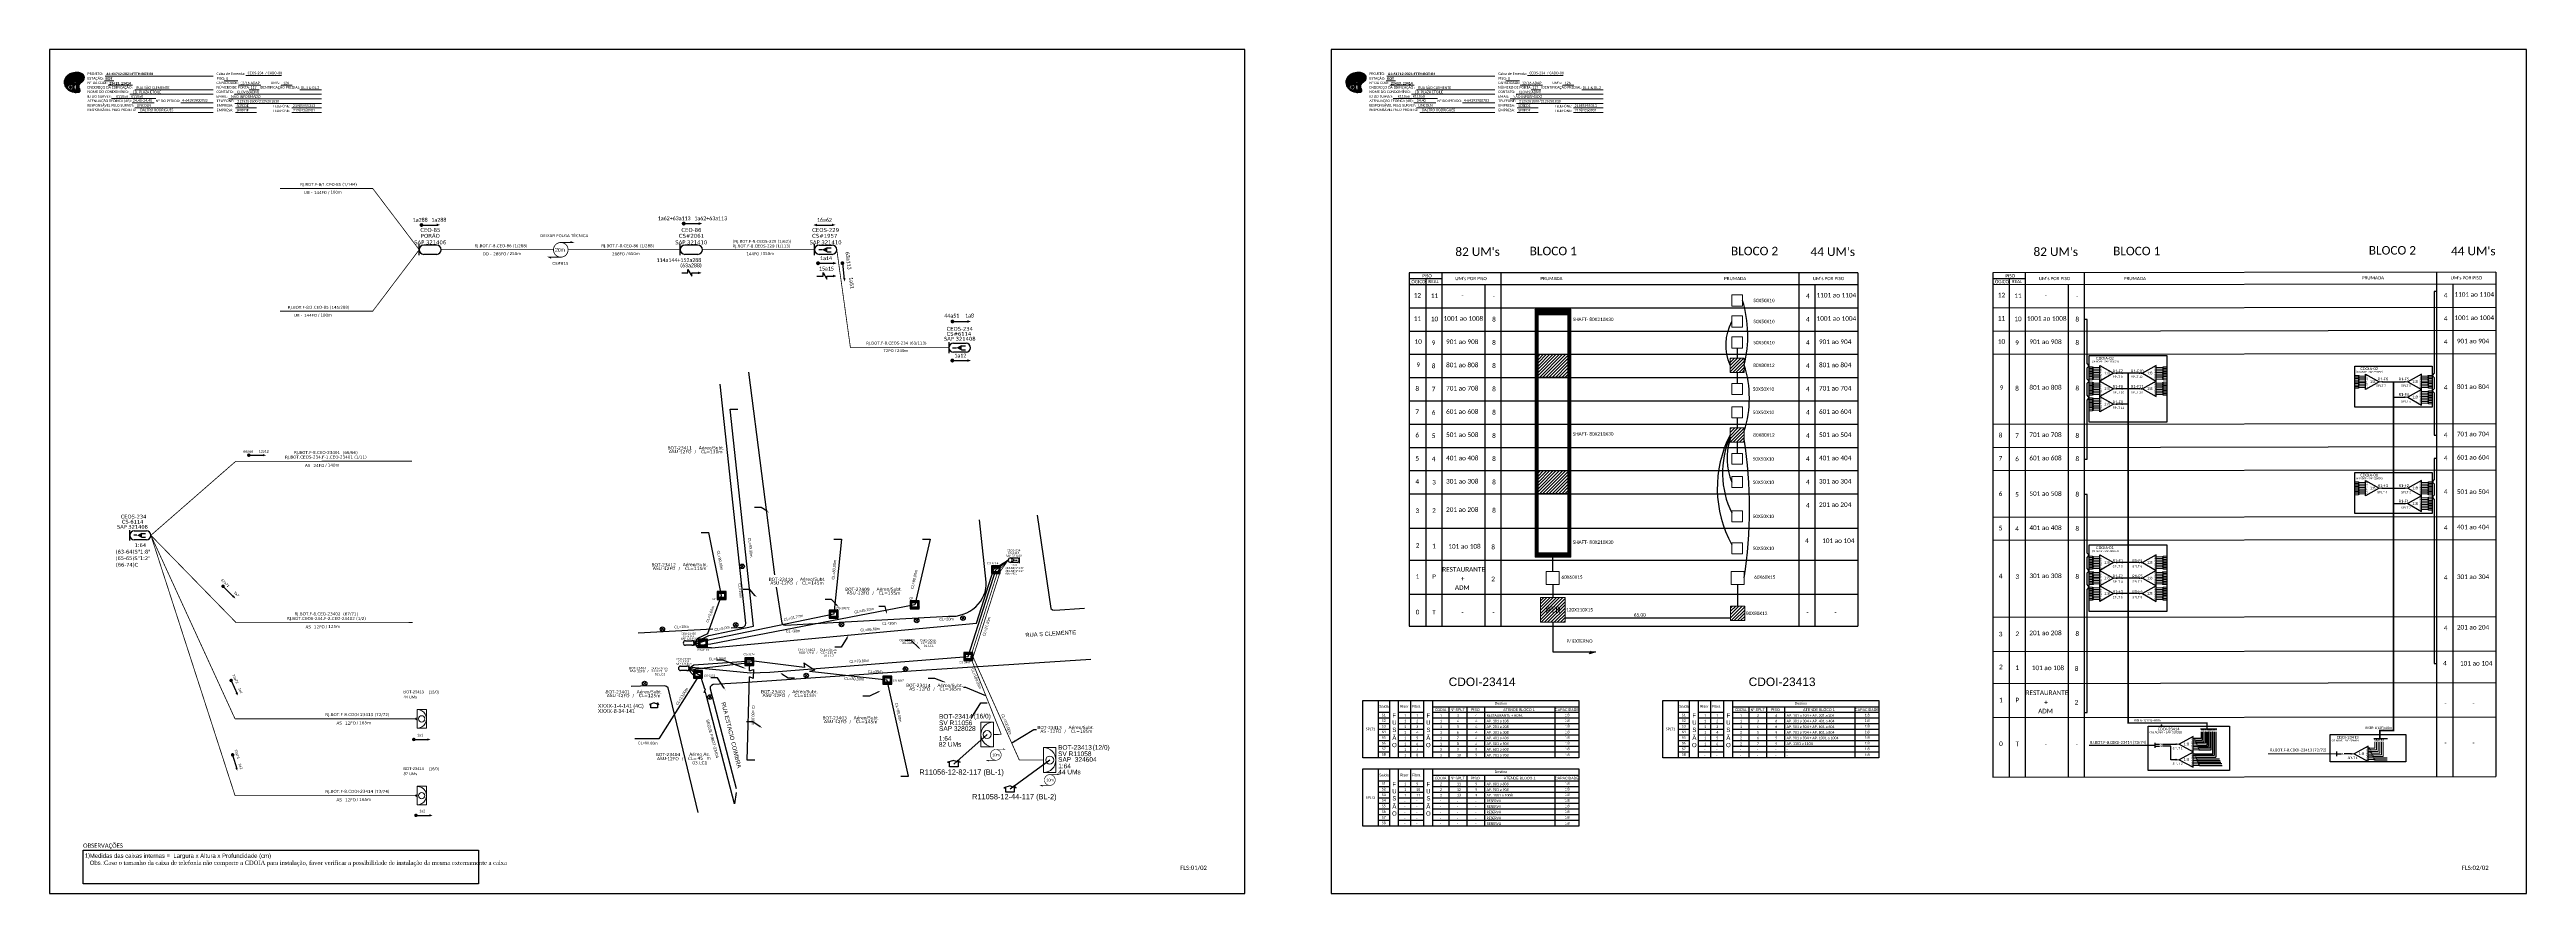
# Paper-space layout 'CDOI-23413 - 23414 P2' of a CAD drawing. Header units: metres. Extents: x -1341 to 402, y -851 to -257.
# The model-space entities are those that its viewports show. They can reach past a viewport. Long polylines and large blocks are cut down to what shows.
import ezdxf
from ezdxf import colors
from ezdxf.entities.mleader import LeaderData, LeaderLine
from ezdxf.enums import TextEntityAlignment as Align
from ezdxf.math import Vec2, Vec3

# ---------------------------------------------------------------- set-up
doc = ezdxf.new("R2010")
doc.units = ezdxf.units.M
for name, color, linetype in [('0 @ 1', 7, 'Continuous'), ('10.1-Caixas Subterrâneas', 5, 'Continuous'), ('20.4-CEOS', 1, 'Continuous'), ('20.5-CABO AÉREO', 1, 'Continuous'), ('20.5-CEO', 1, 'Continuous'), ('CAP a instalar', 1, 'Continuous'), ('Folga', 1, 'Continuous'), ('label_cabos', 7, 'Continuous'), ('Legenda', 1, 'Continuous'), ('QUADRA', 7, 'Continuous'), ('SEGMENTO', 10, 'Continuous'), ('SETA', 7, 'Continuous'), ('surveys', 7, 'Continuous'), ('surveys legendas', 7, 'Continuous')]:
    doc.layers.add(name, color=color, linetype=linetype)
for name, color, linetype, lineweight in [("20.0-LEGENDA DOS CDO'S", 1, 'Continuous', 0), ('20.1-CDO_INTERIOR', 1, 'Continuous', 0), ('40.1-ETIQUETAS', 1, 'Continuous', 20), ('Segmento Logradouro Texto', 238, 'Continuous', 0)]:
    doc.layers.add(name, color=color, linetype=linetype, lineweight=lineweight)
doc.layers.add('EXTRA', color=50, linetype='Continuous', plot=False)
doc.styles.add('ARIAL', font='arial.ttf')
doc.styles.add('DIGICADE', font='arial.ttf')
doc.styles.add('FTTH', font='arial.ttf')
doc.styles.add('siredit', font='verdana.ttf')
doc.styles.add('WMF-Calibri0', font='calibri.ttf')
doc.styles.add('WMF-Calibri1', font='calibrib.ttf')
doc.linetypes.add('FENCELINE1', pattern='A,0.25,-0.1,[133,ltypeshp.shx,S=0.1,R=0,X=-0.1,Y=0],-0.1,1', length=1.45)
doc.linetypes.add('RESERVA', pattern='A,0.5,-0.15,["RESERVA",Standard,S=0.18,R=0,X=0,Y=-0.1],-1.3', length=1.95)
doc.dimstyles.new('ISO-25', dxfattribs={"dimtxt": 2.5, "dimasz": 2.5, "dimexe": 1.25, "dimexo": 0.625, "dimtad": 1, "dimtxsty": 'Standard', "dimcen": 2.5, "dimadec": 0, "dimazin": 0, "dimtfac": 1, "dimtmove": 0, "dimatfit": 3, "dimfxl": 0, "dimarcsym": 0})

# ---------------------------------------------------------------- blocks, each defined once
blk = doc.blocks.new('OI')
h = blk.add_hatch(color=40)
edge = h.paths.add_edge_path()
edge.add_spline(control_points=[(4.4, -0.7), (3.9, -1), (3.3, -1.5), (2.8, -2.6), (2.9, -3.5), (3.1, -4.3), (3.3, -4.9), (3.4, -5.4), (3.4, -5.9), (3.2, -6.4), (2.5, -6.6), (1.7, -6.6), (0.6, -6.7), (-0.6, -6.4), (-1.6, -6.1), (-2.8, -5.6), (-3.9, -4.8), (-4.9, -3.7), (-5.3, -2.6), (-5.6, -1.9), (-5.8, -1), (-5.7, 0.5), (-5.1, 2), (-4.1, 3), (-3.3, 3.6), (-2.4, 4.2), (-1.4, 4.4), (-0.6, 4.7), (0.8, 4.9), (2.2, 5), (3.8, 4.6), (4.7, 4.2), (5.4, 3.7), (5.8, 3), (6, 2.2), (6, 1.5), (5.7, 0.6), (5.3, 0.1), (4.9, -0.4), (4.5, -0.6), (4.4, -0.7)], knot_values=[0, 0, 0, 0, 1.60434, 2.417191, 3.427595, 4.282808, 4.776746, 5.304182, 5.888771, 6.258406, 6.858137, 7.79129, 8.986195, 10.124242, 11.187857, 12.242908, 13.953784, 15.414161, 16.515391, 17.349188, 17.675853, 19.552021, 21.515531, 22.568638, 23.63245, 24.621084, 25.782718, 26.745347, 27.142653, 29.870543, 31.004649, 31.921532, 32.709589, 33.801391, 34.042471, 35.192333, 35.971461, 36.628871, 37.254359, 37.836911, 37.836911, 37.836911, 37.836911], degree=3, periodic=0)
h.paths.add_polyline_path([(1.1, -0.9, -1), (0, -0.9, -1)], flags=16)
edge = h.paths.add_edge_path(flags=16)
edge.add_ellipse((0.6, -3.6), major_axis=(-0.02, 1.71), ratio=0.361305, start_angle=0, end_angle=360)
h.paths.add_polyline_path([(-0.4, -3.6, -1), (-3.8, -3.6, -1)], flags=16)
edge = h.paths.add_edge_path(flags=0)
edge.add_ellipse((-2.1, -3.6), major_axis=(0, 0.885), ratio=0.758294, start_angle=0, end_angle=360)
at = {"color": 40}
for centre, radius in [((-2.1, -3.6), 1.72), ((0.5, -0.9), 0.587)]:
    blk.add_circle(centre, radius, dxfattribs=at)
blk.add_ellipse((-2.1, -3.6), major_axis=(0, 0.885), ratio=0.758294, start_param=-3.141592653589792, end_param=3.141592653589792, dxfattribs=at)
blk.add_ellipse((0.6, -3.6), major_axis=(-0.02, 1.71), ratio=0.361305, dxfattribs=at)
at = {"color": 40, "start_tangent": (-0.800898, -0.598801), "end_tangent": (-0.800898, -0.598801)}
blk.add_spline([(4.4, -0.7), (3.2, -1.8), (2.9, -2.5), (2.9, -3.5), (3.1, -4.4), (3.3, -4.8), (3.4, -5.4), (3.4, -6), (3.2, -6.3), (2.7, -6.5), (1.7, -6.6), (0.5, -6.6), (-0.6, -6.4), (-1.6, -6.1), (-2.6, -5.7), (-3.9, -4.7), (-4.9, -3.6), (-5.4, -2.6), (-5.6, -1.8), (-5.7, -1.5), (-5.6, 0.4), (-4.8, 2.2), (-4.1, 3), (-3.3, 3.6), (-2.4, 4.1), (-1.3, 4.5), (-0.4, 4.7), (0, 4.8), (2.7, 4.8), (3.8, 4.5), (4.7, 4.2), (5.3, 3.7), (5.9, 2.7), (5.9, 2.5), (5.9, 1.3), (5.7, 0.6), (5.3, 0.1), (4.8, -0.4), (4.4, -0.7)], degree=3, dxfattribs=at)
blk = doc.blocks.new('SURVEY_SURVEY')
for p, q in [((0, 0.0000127), (-0.0000126, 0.000009)), ((-0.0000126, 0.000009), (-0.0000086, 0.000009)), ((-0.0000086, 0), (-0.0000086, 0.000009)), ((0.0000086, 0), (-0.0000086, 0)), ((0, 0.0000127), (0.0000126, 0.000009)), ((0.0000084, 0.0000132), (0.0000098, 0.0000132)), ((0.0000084, 0.0000103), (0.0000084, 0.0000132)), ((0.0000126, 0.000009), (0.0000086, 0.000009)), ((0.0000086, 0.000009), (0.0000086, 0)), ((0.0000098, 0.0000132), (0.0000098, 0.0000099))]:
    blk.add_line(p, q)
blk = doc.blocks.new('*X70')
at = {"color": 0, "linetype": 'Continuous'}
for p, q in [((-1.25, 0.34099), (-0.49099, 1.1)), ((-1.25, 0.517767), (-0.667767, 1.1)), ((-1.25, 0.694544), (-0.844544, 1.1)), ((-1.25, 0.87132), (-1.02132, 1.1)), ((-1.25, 1.048097), (-1.198097, 1.1)), ((-1.25, 0.164214), (-0.8035, 0.610714)), ((-1.25, -0.012563), (-0.8035, 0.433937)), ((-1.25, -0.18934), (-0.8035, 0.25716)), ((-1.25, -0.366117), (-0.8035, 0.080383)), ((-0.789214, 0.625), (-0.314214, 1.1)), ((-0.612437, 0.625), (-0.137437, 1.1)), ((-0.43566, 0.625), (0.03934, 1.1)), ((-0.258883, 0.625), (0.216117, 1.1)), ((-0.082107, 0.625), (0.392893, 1.1)), ((0.09467, 0.625), (0.56967, 1.1)), ((0.271447, 0.625), (0.746447, 1.1)), ((0.448223, 0.625), (0.923223, 1.1)), ((0.625, 0.625), (1.1, 1.1)), ((0.801777, 0.625), (1.25, 1.073223)), ((0.8035, 0.449947), (1.25, 0.896447)), ((0.8035, 0.27317), (1.25, 0.71967)), ((0.8035, 0.096393), (1.25, 0.542893)), ((0.8035, -0.080383), (1.25, 0.366117)), ((0.8035, -0.25716), (1.25, 0.18934)), ((0.8035, -0.433937), (1.25, 0.012563)), ((-1.25, -0.542893), (-0.8035, -0.096393)), ((-1.25, -0.71967), (-0.8035, -0.27317)), ((-1.25, -0.896447), (-0.8035, -0.449947)), ((-1.25, -1.073223), (-0.801777, -0.625)), ((-1.1, -1.1), (-0.625, -0.625)), ((-0.923223, -1.1), (-0.448223, -0.625)), ((-0.746447, -1.1), (-0.271447, -0.625)), ((-0.56967, -1.1), (-0.09467, -0.625)), ((-0.392893, -1.1), (0.082107, -0.625)), ((-0.216117, -1.1), (0.258883, -0.625)), ((-0.03934, -1.1), (0.43566, -0.625)), ((0.137437, -1.1), (0.612437, -0.625)), ((0.314214, -1.1), (0.789214, -0.625)), ((0.49099, -1.1), (1.25, -0.34099)), ((0.667767, -1.1), (1.25, -0.517767)), ((0.8035, -0.610714), (1.25, -0.164214)), ((0.844544, -1.1), (1.25, -0.694544)), ((1.02132, -1.1), (1.25, -0.87132)), ((1.198097, -1.1), (1.25, -1.048097))]:
    blk.add_line(p, q, dxfattribs=at)
blk = doc.blocks.new('MANHOLE_MQ')
at = {"color": 0, "linetype": 'Continuous'}
for p, q in [((0.0000062, 0.0000057), (-0.0000063, 0.0000057)), ((-0.0000063, 0.0000057), (-0.0000063, -0.0000053)), ((-0.000004, 0.0000033), (0.000004, 0.0000033)), ((-0.000004, -0.0000029), (-0.000004, 0.0000033)), ((0.000004, 0.0000033), (0.000004, -0.0000029)), ((0.0000062, -0.0000053), (0.0000062, 0.0000057)), ((-0.0000063, -0.0000053), (0.0000062, -0.0000053)), ((0.000004, -0.0000029), (-0.000004, -0.0000029)), ((0.000004, -0.0000029), (0.000004, -0.0000029))]:
    blk.add_line(p, q, dxfattribs=at)
at = {"color": 0, "linetype": 'Continuous', "xscale": 5e-06, "yscale": 5e-06, "zscale": 1e-05}
blk.add_blockref('*X70', (0, 0.0000002), dxfattribs=at)
blk = doc.blocks.new('*U99')
at = {"layer": '20.4-CEOS', "color": 7, "style": 'siredit'}
for tag, p in [('FIBRAS_SPLITTER', (0, 0)), ('FIBRAS_TOP_C', (0, -4.1)), ('RESERVA_FINAIS', (0, -5.5))]:
    blk.add_attdef(tag, p, '', height=1.01, dxfattribs=at)
for tag, p, flags in [('ID_ATIVIDADE', (0, -6.8), 3), ('FATOR', (0, -8.1), 1), ('QTDE', (0, -9.4), 1), ('FID', (0, -10.7), 1)]:
    blk.add_attdef(tag, p, '', height=1.01, dxfattribs=dict(at, flags=flags))
blk = doc.blocks.new('*U100')
at = {"layer": '20.4-CEOS', "color": 7, "style": 'siredit'}
blk.add_attdef('FIBRAS_SPLITTER', (0, 0), '', height=1.01, dxfattribs=at)
for tag, p, flags in [('ID_ATIVIDADE', (0, -1.5), 3), ('FATOR', (0, -2.8), 1), ('QTDE', (0, -4.1), 1), ('FID', (0, -5.4), 1)]:
    blk.add_attdef(tag, p, '', height=1.01, dxfattribs=dict(at, flags=flags))
blk = doc.blocks.new('Inst CB DT OCUP CFOA-SM-ASU-120-S-12')
at = {"layer": 'label_cabos', "color": 0, "style": 'siredit'}
for tag, flags, p in [('ID_ATIVIDADE', 3, (1.3, 2.7)), ('FATOR', 1, (11.6, 2.6))]:
    blk.add_attdef(tag, text='', height=1, rotation=359.69, dxfattribs=dict(at, flags=flags)).set_placement(p, align=Align.MIDDLE_CENTER)
for tag, p in [('TIPO_CABO', (1.3, 0)), ('DESTINO_CABO', (3.1, 1.3)), ('CABO', (4.7, -0.1)), ('/', (7.7, -0.1)), ('LANCE', (10.9, 0)), ('TIPO_CABO', (13.1, 1.2)), ('UND', (16, 0)), ('FID', (13.1, -1.4))]:
    blk.add_attdef(tag, text='', height=1, rotation=359.69, dxfattribs=at).set_placement(p, align=Align.MIDDLE_CENTER)
blk.add_attdef('QTDE', (12.4, -0.5), '', height=1, rotation=359.69, dxfattribs=at)
blk = doc.blocks.new('Inst CB AS CFOA-SM-ASU-120-S-12')
at = {"layer": 'label_cabos', "color": 0, "style": 'siredit'}
for tag, flags, p in [('ID_ATIVIDADE', 3, (1.31, 2.67)), ('FATOR', 1, (11.56, 2.55))]:
    blk.add_attdef(tag, text='', height=1, rotation=359.69001, dxfattribs=dict(at, flags=flags)).set_placement(p, align=Align.MIDDLE_CENTER)
for tag, p in [('TIPO_CABO', (1.26, 0)), ('DESTINO_CABO', (3.13, 1.26)), ('CABO', (4.69, -0.05)), ('/', (7.71, -0.05)), ('LANCE', (10.81, 0)), ('TIPO_CABO', (13.11, 1.24)), ('UND', (15.96, 0)), ('FID', (13.15, -1.41))]:
    blk.add_attdef(tag, text='', height=1, rotation=359.69001, dxfattribs=at).set_placement(p, align=Align.MIDDLE_CENTER)
blk.add_attdef('QTDE', (12.43, -0.47), '', height=1, rotation=359.69001, dxfattribs=at)
blk = doc.blocks.new('LEGENDA DOS CABOS')
at = {"layer": 'EXTRA', "color": 0, "style": 'siredit'}
for tag, p in [('ID', (4.6, 0.97)), ('XX', (9.03, 0.97))]:
    blk.add_attdef(tag, text='', height=0.48, rotation=359.69001, dxfattribs=at).set_placement(p, align=Align.MIDDLE_CENTER)
at = {"layer": 'Legenda', "color": 0, "style": 'siredit'}
for tag, p in [('TIPO_CABO', (1.31, 0)), ('CABO', (4.69, -0.05)), ('/', (6.81, -0.05)), ('METROS', (10.03, -0.05))]:
    blk.add_attdef(tag, text='', height=0.8, rotation=359.69001, dxfattribs=at).set_placement(p, align=Align.MIDDLE_CENTER)
blk = doc.blocks.new('Inst CB DT OCUP CFOA-SM-AS-80-TS-24')
at = {"layer": 'label_cabos', "color": 0, "style": 'siredit'}
for tag, flags, p in [('ID_ATIVIDADE', 3, (1.3, 2.7)), ('FATOR', 1, (11.6, 2.6))]:
    blk.add_attdef(tag, text='', height=1, rotation=359.69, dxfattribs=dict(at, flags=flags)).set_placement(p, align=Align.MIDDLE_CENTER)
for tag, p in [('DESTINO_CABO', (3.1, 1.3)), ('TIPO_CABO', (1.8, 0)), ('CABO', (4.7, -0.1)), ('/', (7.7, -0.1)), ('LANCE', (10.9, 0)), ('TIPO_CABO', (13.1, 1.2)), ('UND', (16, 0)), ('FID', (13.1, -1.4))]:
    blk.add_attdef(tag, text='', height=1, rotation=359.69, dxfattribs=at).set_placement(p, align=Align.MIDDLE_CENTER)
blk.add_attdef('QTDE', (12.4, -0.5), '', height=1, rotation=359.69, dxfattribs=at)
blk = doc.blocks.new('A$C07E14978')
at = {"layer": 'Folga', "color": 0, "const_width": 0.137}
for points in [[(2.23, 0.28), (0.03, 0.28), (0.47, 0.06)], [(2.23, 2.92), (4.42, 2.92), (3.98, 3.13)]]:
    blk.add_lwpolyline(points, dxfattribs=at)
at = {"layer": 'Folga', "color": 0, "const_width": 0.146}
blk.add_lwpolyline([(2.23, 2.92, 1.000012), (2.23, 0.28, 0.999978)], format="xyb", close=True, dxfattribs=at)
at = {"layer": 'Folga', "color": 0}
blk.add_text('10m', height=0.659, dxfattribs=at).set_placement((1.38, 1.27))
blk = doc.blocks.new('ETIQUETA_RS5F')
at = {"layer": '40.1-ETIQUETAS', "color": 0, "style": 'siredit'}
blk.add_text('/', height=1.5, dxfattribs=at).set_placement((1.6, -2), align=Align.MIDDLE_RIGHT)
for tag, p in [('ETIQUETA_R_SECUNDARIA', (1.2, 2.1)), ('ETIQUETA_R_PRIMARIA', (1.2, 4.1)), ('F_ATIVAS/F_MORTAS', (1.1, -4.2))]:
    blk.add_attdef(tag, text='', height=1.5, dxfattribs=at).set_placement(p, align=Align.MIDDLE_CENTER)
for tag, p in [('TIPO_CABO', (-6.6, -2.1)), ('CAP_CABO', (0.4, -2.1))]:
    blk.add_attdef(tag, text='', height=1.5, dxfattribs=at).set_placement(p, align=Align.MIDDLE_RIGHT)
for tag, p in [('FUSÃO_1', (0.8, -8.4)), ('FUSÃO_2', (0.8, -10.6)), ('FUSÃO_3', (0.8, -12.9)), ('FUSÃO_4', (0.8, -15.1)), ('FUSÃO_5', (0.8, -17.2))]:
    blk.add_attdef(tag, text='', height=1.5, dxfattribs=at).set_placement(p, align=Align.CENTER)
blk.add_attdef('METROS', text='', height=1.5, dxfattribs=at).set_placement((2.1, -2), align=Align.MIDDLE_LEFT)
blk = doc.blocks.new('SPLT_1-8_SC-APC')
at = {"color": 1, "lineweight": 0}
blk.add_lwpolyline([(-17, -7.5), (-19.3, -7.5)], dxfattribs=at)
at = {"color": 1}
blk.add_lwpolyline([(-7.4, -2.1), (-17, -7.5), (-7.4, -13), (-7.4, -2.1)], dxfattribs=at)
at = {"color": 3, "lineweight": 0}
for points in [[(-3, -3.5), (-7.4, -3.5)], [(-7.4, -4.7), (-3, -4.7)], [(-7.4, -5.8), (-3, -5.8)], [(-7.4, -7), (-3, -7)], [(-7.4, -8.1), (-3, -8.1)], [(-7.4, -9.3), (-3, -9.3)], [(-7.4, -10.4), (-3, -10.4)], [(-7.4, -11.6), (-3, -11.6)], [(-2.4, -3), (-2.4, -4)], [(-2.4, -3), (0, -3)], [(-2.4, -4), (0, -4)], [(-2.4, -4.2), (-2.4, -5.2)], [(-2.4, -4.2), (0, -4.2)], [(-2.4, -5.2), (0, -5.2)], [(-2.4, -5.3), (-2.4, -6.3)], [(-2.4, -5.3), (0, -5.3)], [(-2.4, -6.3), (0, -6.3)], [(-2.4, -6.5), (-2.4, -7.5)], [(-2.4, -6.5), (0, -6.5)], [(-2.4, -7.5), (0, -7.5)], [(-2.4, -7.6), (-2.4, -8.6)], [(-2.4, -7.6), (0, -7.6)], [(-2.4, -8.6), (0, -8.6)], [(-2.4, -8.8), (-2.4, -9.8)], [(-2.4, -8.8), (0, -8.8)], [(-2.4, -9.8), (0, -9.8)], [(-2.4, -9.9), (-2.4, -10.9)], [(-2.4, -9.9), (0, -9.9)], [(-2.4, -10.9), (0, -10.9)], [(-2.4, -11.1), (-2.4, -12.1)], [(-2.4, -11.1), (0, -11.1)], [(-2.4, -12.1), (0, -12.1)]]:
    blk.add_lwpolyline(points, dxfattribs=at)
for points in [[(-3, -3.2), (-2.4, -3.2), (-2.4, -3.8), (-3, -3.8)], [(-3, -4.4), (-2.4, -4.4), (-2.4, -5), (-3, -5)], [(-3, -5.5), (-2.4, -5.5), (-2.4, -6.1), (-3, -6.1)], [(-3, -6.7), (-2.4, -6.7), (-2.4, -7.3), (-3, -7.3)], [(-3, -7.8), (-2.4, -7.8), (-2.4, -8.4), (-3, -8.4)], [(-3, -9), (-2.4, -9), (-2.4, -9.6), (-3, -9.6)], [(-3, -10.1), (-2.4, -10.1), (-2.4, -10.7), (-3, -10.7)], [(-3, -11.3), (-2.4, -11.3), (-2.4, -11.9), (-3, -11.9)]]:
    blk.add_lwpolyline(points, close=True, dxfattribs=at)
at = {"color": 1, "style": 'ARIAL'}
for s, height, p in [('1:8', 2, (-13.9, -8.4)), ('S1', 0.75, (-8.7, -3.8)), ('S2', 0.75, (-8.7, -5)), ('S3', 0.75, (-8.7, -6.2)), ('S4', 0.75, (-8.7, -7.4)), ('S5', 0.75, (-8.7, -8.6)), ('S6', 0.75, (-8.7, -9.7)), ('S7', 0.75, (-8.7, -10.8)), ('S8', 0.75, (-8.7, -11.9))]:
    blk.add_text(s, height=height, dxfattribs=at).set_placement(p)
blk = doc.blocks.new('SPLT_1-8_SC-APC_ESQ')
at = {"color": 3, "lineweight": 0}
for points in [[(2.4, -3), (0, -3)], [(2.4, -4), (0, -4)], [(2.4, -4.2), (0, -4.2)], [(2.4, -5.2), (0, -5.2)], [(2.4, -5.3), (0, -5.3)], [(2.4, -6.3), (0, -6.3)], [(2.4, -6.5), (0, -6.5)], [(2.4, -7.5), (0, -7.5)], [(2.4, -7.6), (0, -7.6)], [(2.4, -8.6), (0, -8.6)], [(2.4, -8.8), (0, -8.8)], [(2.4, -9.8), (0, -9.8)], [(2.4, -9.9), (0, -9.9)], [(2.4, -10.9), (0, -10.9)], [(2.4, -11.1), (0, -11.1)], [(2.4, -12.1), (0, -12.1)], [(2.4, -3), (2.4, -4)], [(2.4, -4.2), (2.4, -5.2)], [(2.4, -5.3), (2.4, -6.3)], [(2.4, -6.5), (2.4, -7.5)], [(2.4, -7.6), (2.4, -8.6)], [(2.4, -8.8), (2.4, -9.8)], [(2.4, -9.9), (2.4, -10.9)], [(2.4, -11.1), (2.4, -12.1)], [(3, -3.5), (7.4, -3.5)], [(7.4, -4.7), (3, -4.7)], [(7.4, -5.8), (3, -5.8)], [(7.4, -7), (3, -7)], [(7.4, -8.1), (3, -8.1)], [(7.4, -9.3), (3, -9.3)], [(7.4, -10.4), (3, -10.4)], [(7.4, -11.6), (3, -11.6)]]:
    blk.add_lwpolyline(points, dxfattribs=at)
for points in [[(3, -3.2), (2.4, -3.2), (2.4, -3.8), (3, -3.8)], [(3, -4.4), (2.4, -4.4), (2.4, -5), (3, -5)], [(3, -5.5), (2.4, -5.5), (2.4, -6.1), (3, -6.1)], [(3, -6.7), (2.4, -6.7), (2.4, -7.3), (3, -7.3)], [(3, -7.8), (2.4, -7.8), (2.4, -8.4), (3, -8.4)], [(3, -9), (2.4, -9), (2.4, -9.6), (3, -9.6)], [(3, -10.1), (2.4, -10.1), (2.4, -10.7), (3, -10.7)], [(3, -11.3), (2.4, -11.3), (2.4, -11.9), (3, -11.9)]]:
    blk.add_lwpolyline(points, close=True, dxfattribs=at)
at = {"color": 1}
blk.add_lwpolyline([(7.4, -2.1), (17, -7.5), (7.4, -13), (7.4, -2.1)], dxfattribs=at)
at = {"color": 1, "lineweight": 0}
blk.add_lwpolyline([(17, -7.5), (19.3, -7.5)], dxfattribs=at)
at = {"color": 1, "style": 'ARIAL'}
for s, height, p in [('S2', 0.75, (7.6, -5)), ('S3', 0.75, (7.6, -6.2)), ('S4', 0.75, (7.6, -7.4)), ('S5', 0.75, (7.5, -8.6)), ('S6', 0.75, (7.6, -9.7)), ('S7', 0.75, (7.6, -10.8)), ('S8', 0.75, (7.6, -11.9)), ('S1', 0.75, (7.7, -3.8)), ('1:8', 2, (10.5, -8.4))]:
    blk.add_text(s, height=height, dxfattribs=at).set_placement(p)
blk = doc.blocks.new('SPLT_1-8_DIV_DIR')
h = blk.add_hatch(color=3)
h.dxf.hatch_style = 1
edge = h.paths.add_edge_path()
edge.add_arc((12.8, 4), 0.242, 0, 360)
h = blk.add_hatch(color=3)
h.dxf.hatch_style = 1
edge = h.paths.add_edge_path()
edge.add_arc((13.3, 2.9), 0.242, 0, 360)
h = blk.add_hatch(color=3)
h.dxf.hatch_style = 1
edge = h.paths.add_edge_path()
edge.add_arc((13.8, 1.7), 0.242, 0, 360)
h = blk.add_hatch(color=3)
h.dxf.hatch_style = 1
edge = h.paths.add_edge_path()
edge.add_arc((14.3, 0.6), 0.242, 0, 360)
h = blk.add_hatch(color=3)
h.dxf.hatch_style = 1
edge = h.paths.add_edge_path()
edge.add_arc((14.8, -0.6), 0.242, 0, 360)
h = blk.add_hatch(color=3)
h.dxf.hatch_style = 1
edge = h.paths.add_edge_path()
edge.add_arc((15.3, -1.7), 0.242, 0, 360)
h = blk.add_hatch(color=3)
h.dxf.hatch_style = 1
edge = h.paths.add_edge_path()
edge.add_arc((15.8, -2.9), 0.242, 0, 360)
h = blk.add_hatch(color=3)
h.dxf.hatch_style = 1
edge = h.paths.add_edge_path()
edge.add_arc((16.3, -4), 0.242, 0, 360)
at = {"color": 1, "lineweight": 0}
blk.add_lwpolyline([(2.2, 0), (0, 0)], dxfattribs=at)
at = {"color": 1}
blk.add_lwpolyline([(11.9, 5.4), (2.2, 0), (11.9, -5.4), (11.9, 5.4)], dxfattribs=at)
at = {"color": 7, "lineweight": 0}
for points in [[(12.8, 4), (11.9, 4)], [(11.9, 2.9), (13.3, 2.9)], [(11.9, 1.7), (13.8, 1.7)], [(11.9, 0.6), (14.3, 0.6)], [(11.9, -0.6), (14.8, -0.6)], [(11.9, -1.7), (15.3, -1.7)], [(11.9, -2.9), (15.8, -2.9)], [(11.9, -4), (16.3, -4)]]:
    blk.add_lwpolyline(points, dxfattribs=at)
at = {"color": 3}
for centre in [(12.8, 4), (13.3, 2.9), (13.8, 1.7), (14.3, 0.6), (14.8, -0.6), (15.3, -1.7), (15.8, -2.9), (16.3, -4)]:
    blk.add_circle(centre, 0.242, dxfattribs=at)
at = {"color": 1, "style": 'ARIAL'}
for s, height, p in [('1:8', 2, (5.3, -0.9)), ('S1', 0.75, (10.5, 3.8)), ('S2', 0.75, (10.5, 2.6)), ('S3', 0.75, (10.5, 1.4)), ('S4', 0.75, (10.5, 0.2)), ('S5', 0.75, (10.5, -1)), ('S6', 0.75, (10.5, -2.1)), ('S7', 0.75, (10.5, -3.2)), ('S8', 0.75, (10.5, -4.4))]:
    blk.add_text(s, height=height, dxfattribs=at).set_placement(p)
blk = doc.blocks.new('LEG_CDO64_DIR')
blk.add_point((0, 0))
at = {"color": 1, "style": 'WMF-Calibri0', "flags": 4}
blk.add_attdef('MODELO', text='', height=1.5, dxfattribs=at).set_placement((-1.5, -5.5), align=Align.CENTER)
blk.add_attdef('CDO', (-2.6, -3.6), '', height=2, dxfattribs=at)

msp = doc.modelspace()

# ---------------------------------------------------------------- hatches: boundary and pattern name
h = msp.add_hatch()
h.set_pattern_fill('ANSI32', color=3, scale=0.1)
h.set_pattern_definition([(45, (-7865.3121, 2062.385), (-0.67351921, 0.67351921), []), (45, (-7864.8631, 2062.385), (-0.67351921, 0.67351921), [])])
h.paths.add_polyline_path([(-215.5, -88.6), (-240.7, -88.6), (-240.7, -263), (-215.5, -263)])
h.paths.add_polyline_path([(-238.6, -92.5), (-217.6, -92.5), (-217.6, -260), (-238.6, -260)], flags=16)
h = msp.add_hatch()
h.set_pattern_fill('LINE', color=1, scale=0.5, angle=45)
h.paths.add_polyline_path([(-217.6, -120.3), (-238.6, -120.3), (-238.6, -136.6), (-217.6, -136.6)])
h = msp.add_hatch()
h.set_pattern_fill('LINE', color=1, scale=0.5, angle=45)
h.paths.add_polyline_path([(-93.6, -122.9), (-103.5, -122.9), (-103.5, -133), (-93.6, -133)])
h.paths.add_polyline_path([(-93.6, -172), (-103.5, -172), (-103.5, -182.1), (-93.6, -182.1)])
h = msp.add_hatch(color=3)
h.dxf.hatch_style = 1
edge = h.paths.add_edge_path()
edge.add_arc((168.5, -133.6), 0.256, 0, 360)
h = msp.add_hatch(color=3)
h.dxf.hatch_style = 1
edge = h.paths.add_edge_path()
edge.add_arc((184.5, -133.6), 0.256, 0, 360)
h = msp.add_hatch(color=3)
h.dxf.hatch_style = 1
edge = h.paths.add_edge_path()
edge.add_arc((355.4, -139.6), 0.256, 0, 360)
h = msp.add_hatch(color=3)
h.dxf.hatch_style = 1
edge = h.paths.add_edge_path()
edge.add_arc((371.2, -139.6), 0.256, 0, 360)
h = msp.add_hatch(color=3)
h.dxf.hatch_style = 1
edge = h.paths.add_edge_path()
edge.add_arc((168.5, -144.5), 0.256, 0, 360)
h = msp.add_hatch(color=3)
h.dxf.hatch_style = 1
edge = h.paths.add_edge_path()
edge.add_arc((168.5, -155.4), 0.256, 0, 360)
h = msp.add_hatch(color=3)
h.dxf.hatch_style = 1
edge = h.paths.add_edge_path()
edge.add_arc((184.5, -144.5), 0.256, 0, 360)
h = msp.add_hatch(color=3)
h.dxf.hatch_style = 1
edge = h.paths.add_edge_path()
edge.add_arc((371.2, -150.5), 0.256, 0, 360)
h = msp.add_hatch()
h.set_pattern_fill('LINE', color=1, scale=0.5, angle=45)
h.set_pattern_definition([(45, (0, -81.8594), (-1.122532, 1.122532), [])])
h.paths.add_polyline_path([(-217.6, -202.1), (-238.6, -202.1), (-238.6, -218.5), (-217.6, -218.5)])
h = msp.add_hatch(color=3)
h.dxf.hatch_style = 1
edge = h.paths.add_edge_path()
edge.add_arc((355.4, -214.5), 0.256, 0, 360)
h = msp.add_hatch(color=3)
h.dxf.hatch_style = 1
edge = h.paths.add_edge_path()
edge.add_arc((371.2, -214.5), 0.256, 0, 360)
h = msp.add_hatch(color=3)
h.dxf.hatch_style = 1
edge = h.paths.add_edge_path()
edge.add_arc((371.2, -225.4), 0.256, 0, 360)
h = msp.add_hatch(color=3)
h.dxf.hatch_style = 1
edge = h.paths.add_edge_path()
edge.add_arc((168.5, -266.9), 0.256, 0, 360)
h = msp.add_hatch(color=3)
h.dxf.hatch_style = 1
edge = h.paths.add_edge_path()
edge.add_arc((168.5, -277.8), 0.256, 0, 360)
h = msp.add_hatch(color=3)
h.dxf.hatch_style = 1
edge = h.paths.add_edge_path()
edge.add_arc((184.5, -266.9), 0.256, 0, 360)
h = msp.add_hatch(color=3)
h.dxf.hatch_style = 1
edge = h.paths.add_edge_path()
edge.add_arc((184.5, -277.8), 0.256, 0, 360)
h = msp.add_hatch()
h.set_pattern_fill('ANSI31', color=1, scale=12.675488, style=0)
h.set_pattern_definition([(45, (-1012.0673, -795.594), (-1.1203655, 1.1203655), [])])
h.paths.add_polyline_path([(-236.8, -308.9), (-219.6, -308.9), (-219.6, -291.5), (-236.8, -291.5)])
h.paths.add_polyline_path([(-234.3, -303.4), (-221.5, -303.4), (-221.5, -296.9), (-234.3, -296.9)], flags=24)
h = msp.add_hatch(color=3)
h.dxf.hatch_style = 1
edge = h.paths.add_edge_path()
edge.add_arc((168.5, -288.7), 0.256, 0, 360)
h = msp.add_hatch(color=3)
h.dxf.hatch_style = 1
edge = h.paths.add_edge_path()
edge.add_arc((184.5, -288.7), 0.256, 0, 360)
h = msp.add_hatch()
h.set_pattern_fill('LINE', color=1, scale=0.5, angle=45)
h.set_pattern_definition([(45, (-0.0296, -2.792), (-1.122532, 1.122532), [])])
h.paths.add_polyline_path([(-103.1, -307.6), (-93.2, -307.6), (-93.2, -297.6), (-103.1, -297.6)])
h = msp.add_hatch(color=3)
h.dxf.hatch_style = 1
edge = h.paths.add_edge_path()
edge.add_arc((210.4, -394.7), 0.256, 0, 360)
h = msp.add_hatch(color=3)
h.dxf.hatch_style = 1
edge = h.paths.add_edge_path()
edge.add_arc((210.4, -405.6), 0.256, 0, 360)
h = msp.add_hatch(color=3)
h.dxf.hatch_style = 1
edge = h.paths.add_edge_path()
edge.add_arc((333.5, -401.5), 0.205, 0, 360)

# ---------------------------------------------------------------- linework, layer by layer
at = {"color": 1}
for p, q in [((-800, -268.4), (-797.7, -270.6)), ((-797.8, -268.4), (-799.9, -270.7)), ((-856, -312.6), (-853.7, -314.8)), ((-853.8, -312.5), (-855.9, -314.8)), ((-804.4, -309.6), (-802.1, -311.8)), ((-802.2, -309.5), (-804.3, -311.8)), ((-730.1, -309.5), (-727.8, -311.6)), ((-727.9, -309.4), (-730, -311.7)), ((-674.9, -306.6), (-677.1, -308.9)), ((-677.1, -306.7), (-674.8, -308.8)), ((-644.6, -304.9), (-642.3, -307)), ((-642.4, -304.8), (-644.5, -307.1)), ((-752.6, -345.3), (-754.8, -347.6)), ((-754.8, -345.4), (-752.5, -347.5)), ((-685.1, -340.7), (-682.8, -342.9)), ((-682.9, -340.6), (-685, -342.9)), ((-868.5, -351), (-866.2, -353.1)), ((-866.3, -350.9), (-868.4, -353.2)), ((-820.3, -360.4), (-822.5, -362.7)), ((-822.5, -360.5), (-820.2, -362.6))]:
    msp.add_line(p, q, dxfattribs=at)
for p, q in [((-361.8, -363.9), (-209.9, -363.9)), ((-361.8, -404.3), (-361.8, -363.9)), ((-351.1, -363.9), (-351.1, -404.3)), ((-343.2, -363.9), (-343.2, -404.3)), ((-336.8, -404.3), (-336.8, -363.9)), ((-328.3, -363.9), (-328.3, -404.3)), ((-319.3, -363.9), (-319.3, -404.3)), ((-312.8, -363.9), (-312.8, -404.3)), ((-209.9, -363.9), (-209.9, -404.3)), ((-150.7, -363.9), (1.2, -363.9)), ((-150.7, -404.3), (-150.7, -363.9)), ((-140, -363.9), (-140, -404.3)), ((-132.2, -363.9), (-132.2, -404.3)), ((-125.7, -404.3), (-125.7, -363.9)), ((-117.2, -363.9), (-117.2, -404.3)), ((-108.2, -363.9), (-108.2, -404.3)), ((-101.7, -363.9), (-101.7, -404.3)), ((1.2, -363.9), (1.2, -404.3)), ((-351.1, -372.2), (-343.2, -372.2)), ((-351.1, -376.2), (-343.2, -376.2)), ((-351.1, -380.2), (-343.2, -380.2)), ((-336.8, -372.2), (-319.3, -372.2)), ((-336.8, -376.2), (-319.3, -376.2)), ((-336.8, -380.2), (-319.3, -380.2)), ((-312.8, -368.3), (-209.9, -368.3)), ((-312.8, -372.2), (-209.9, -372.2)), ((-312.8, -376.2), (-209.9, -376.2)), ((-312.8, -380.2), (-209.9, -380.2)), ((-301.4, -368.3), (-301.4, -404.3)), ((-288.8, -368.3), (-288.8, -404.3)), ((-276.3, -368.3), (-276.3, -404.3)), ((-226.7, -368.3), (-226.7, -404.3)), ((-140, -372.2), (-132.2, -372.2)), ((-140, -376.2), (-132.2, -376.2)), ((-140, -380.2), (-132.2, -380.2)), ((-125.7, -372.2), (-108.2, -372.2)), ((-125.7, -376.2), (-108.2, -376.2)), ((-125.7, -380.2), (-108.2, -380.2)), ((-101.7, -368.3), (1.2, -368.3)), ((-101.7, -372.2), (1.2, -372.2)), ((-101.7, -376.2), (1.2, -376.2)), ((-101.7, -380.2), (1.2, -380.2)), ((-90.3, -368.3), (-90.3, -404.3)), ((-77.8, -368.3), (-77.8, -404.3)), ((-65.2, -368.3), (-65.2, -404.3)), ((-15.6, -368.3), (-15.6, -404.3)), ((-351.1, -384.1), (-343.2, -384.1)), ((-351.1, -388.1), (-343.2, -388.1)), ((-351.1, -392.1), (-343.2, -392.1)), ((-351.1, -396), (-343.2, -396)), ((-351.1, -400), (-343.2, -400)), ((-336.8, -384.1), (-319.3, -384.1)), ((-336.8, -388.1), (-319.3, -388.1)), ((-336.8, -392.1), (-319.3, -392.1)), ((-336.8, -396), (-319.3, -396)), ((-336.8, -400), (-319.3, -400)), ((-312.8, -384.1), (-209.9, -384.1)), ((-312.8, -388.1), (-209.9, -388.1)), ((-312.8, -392.1), (-209.9, -392.1)), ((-312.8, -396), (-209.9, -396)), ((-312.8, -400), (-209.9, -400)), ((-140, -384.1), (-132.2, -384.1)), ((-140, -388.1), (-132.2, -388.1)), ((-140, -392.1), (-132.2, -392.1)), ((-140, -396), (-132.2, -396)), ((-140, -400), (-132.2, -400)), ((-125.7, -384.1), (-108.2, -384.1)), ((-125.7, -388.1), (-108.2, -388.1)), ((-125.7, -392.1), (-108.2, -392.1)), ((-125.7, -396), (-108.2, -396)), ((-125.7, -400), (-108.2, -400)), ((-101.7, -384.1), (1.2, -384.1)), ((-101.7, -388.1), (1.2, -388.1)), ((-101.7, -392.1), (1.2, -392.1)), ((-101.7, -396), (1.2, -396)), ((-101.7, -400), (1.2, -400)), ((-209.9, -404.3), (-361.8, -404.3)), ((-361.8, -412.1), (-209.9, -412.1)), ((-361.8, -452.5), (-361.8, -412.1)), ((-351.1, -412.1), (-351.1, -452.5)), ((-343.2, -412.1), (-343.2, -452.5)), ((-336.8, -452.5), (-336.8, -412.1)), ((-328.3, -412.1), (-328.3, -452.5)), ((-319.3, -412.1), (-319.3, -452.5)), ((-312.8, -412.1), (-312.8, -452.5)), ((-312.8, -416.5), (-209.9, -416.5)), ((-301.4, -416.5), (-301.4, -452.5)), ((-288.8, -416.5), (-288.8, -452.5)), ((-276.3, -416.5), (-276.3, -452.5)), ((-226.7, -416.5), (-226.7, -452.5)), ((-209.9, -412.1), (-209.9, -452.5)), ((1.2, -404.3), (-150.7, -404.3)), ((-351.1, -420.5), (-343.2, -420.5)), ((-351.1, -424.4), (-343.2, -424.4)), ((-351.1, -428.4), (-343.2, -428.4)), ((-351.1, -432.4), (-343.2, -432.4)), ((-336.8, -420.5), (-319.3, -420.5)), ((-336.8, -424.4), (-319.3, -424.4)), ((-336.8, -428.4), (-319.3, -428.4)), ((-336.8, -432.4), (-319.3, -432.4)), ((-312.8, -420.5), (-209.9, -420.5)), ((-312.8, -424.4), (-209.9, -424.4)), ((-312.8, -428.4), (-209.9, -428.4)), ((-312.8, -432.4), (-209.9, -432.4)), ((-209.9, -452.5), (-361.8, -452.5)), ((-351.1, -436.3), (-343.2, -436.3)), ((-351.1, -440.3), (-343.2, -440.3)), ((-351.1, -444.3), (-343.2, -444.3)), ((-351.1, -448.2), (-343.2, -448.2)), ((-336.8, -436.3), (-319.3, -436.3)), ((-336.8, -440.3), (-319.3, -440.3)), ((-336.8, -444.3), (-319.3, -444.3)), ((-336.8, -448.2), (-319.3, -448.2)), ((-312.8, -436.3), (-209.9, -436.3)), ((-312.8, -440.3), (-209.9, -440.3)), ((-312.8, -444.3), (-209.9, -444.3)), ((-312.8, -448.2), (-209.9, -448.2))]:
    msp.add_line(p, q)
at = {"color": 5}
for p, q in [((236.2, -384), (236.2, -384.9)), ((237.2, -384), (237.2, -384.9)), ((237.2, -384), (237.2, -384.9)), ((237.2, -386.1), (237.2, -402.7)), ((238.2, -384), (238.2, -384.9)), ((238.2, -386.1), (238.2, -403.8)), ((237.2, -402.7), (223.6, -402.7)), ((224.2, -403.8), (238.2, -403.8))]:
    msp.add_line(p, q, dxfattribs=at)
at = {"color": 8, "linetype": 'RESERVA', "ltscale": 4}
for p, q in [((224.7, -405), (240.9, -405)), ((225.2, -406.1), (241.4, -406.1)), ((225.7, -407.3), (241.9, -407.3)), ((226.2, -408.4), (242.4, -408.4)), ((226.7, -409.6), (242.8, -409.6)), ((349.5, -404.4), (358.8, -404.4)), ((350, -405.6), (358.9, -405.6))]:
    msp.add_line(p, q, dxfattribs=at)
at = {"color": 0}
for p, q in [((-1262.5, -469.2), (-984.3, -469.2)), ((-1262.5, -492.9), (-1262.5, -469.2)), ((-984.3, -469.2), (-984.3, -492.9)), ((-984.3, -492.9), (-1262.5, -492.9))]:
    msp.add_line(p, q, dxfattribs=at)
for points in [[(-1286.1, -499.8), (-445.1, -499.8), (-445.1, 94.2), (-1286.1, 94.2)], [(-384.1, -499.8), (456.9, -499.8), (456.9, 94.2), (-384.1, 94.2)]]:
    msp.add_lwpolyline(points, close=True)
at = {"color": 7, "lineweight": 0}
for points in [[(-1247.5, 72.2), (-1240.9, 72.2)], [(-1247, 75.5), (-1171, 75.5)], [(-1163.2, 72.3), (-1153.7, 72.3)], [(-1148.1, 76), (-1123, 76)], [(-345.5, 72.2), (-338.9, 72.2)], [(-344.9, 75.5), (-269, 75.5)], [(-261.2, 72.3), (-251.7, 72.3)], [(-246.1, 76), (-221, 76)], [(-1244.8, 69.2), (-1227.8, 69.2)], [(-1242.5, 59.8), (-1211.4, 59.8)], [(-1229.7, 62.8), (-1171, 62.8)], [(-1228, 56.8), (-1212.4, 56.8)], [(-1226.2, 65.9), (-1171, 65.9)], [(-1226.2, 53.2), (-1171, 53.2)], [(-1193.7, 56.8), (-1171, 56.8)], [(-1160.1, 59.6), (-1094.8, 59.6)], [(-1156, 62.8), (-1094.8, 62.8)], [(-1155.8, 56.3), (-1094.8, 56.3)], [(-1155.2, 53.2), (-1140.4, 53.2)], [(-1153.1, 69.2), (-1137.5, 69.2)], [(-1145.6, 65.9), (-1138.6, 65.9)], [(-1123.2, 69.2), (-1115.5, 69.2)], [(-1115.6, 53.2), (-1094.8, 53.2)], [(-1109.9, 65.9), (-1094.8, 65.9)], [(-342.8, 69.2), (-325.8, 69.2)], [(-340.5, 59.8), (-309.4, 59.8)], [(-327.6, 62.8), (-269, 62.8)], [(-325.9, 56.8), (-310.4, 56.8)], [(-324.2, 65.9), (-269, 65.9)], [(-324.2, 53.2), (-269, 53.2)], [(-291.7, 56.8), (-269, 56.8)], [(-258.1, 59.6), (-192.8, 59.6)], [(-254, 62.8), (-192.8, 62.8)], [(-253.8, 56.3), (-192.8, 56.3)], [(-253.2, 53.2), (-238.4, 53.2)], [(-251.1, 69.2), (-235.5, 69.2)], [(-243.5, 65.9), (-236.6, 65.9)], [(-221.2, 69.2), (-213.5, 69.2)], [(-213.6, 53.2), (-192.8, 53.2)], [(-207.8, 65.9), (-192.8, 65.9)], [(-1223.8, 50), (-1171, 50)], [(-1155.2, 50), (-1140.4, 50)], [(-1115.6, 50), (-1094.8, 50)], [(-321.7, 50), (-269, 50)], [(-253.2, 50), (-238.4, 50)], [(-213.6, 50), (-192.8, 50)]]:
    msp.add_lwpolyline(points, dxfattribs=at)
at = {"color": 7}
for points, const_width in [([(-1025.1, -29.3, 1), (-1023.8, -29.3, 1)], 1.34), ([(-840.6, -28.3, 1), (-839.2, -28.3, 1)], 1.34), ([(-926.4, -41.6, 1.000012), (-926.4, -51.9, 0.999978)], 0.569), ([(-746.1, -56.2, 1), (-744.7, -56.2, 1)], 1.34), ([(-728.3, -55.5, 1), (-728.2, -56.8, 1)], 1.34), ([(-651.5, -97.2, 1), (-650.2, -97.2, 1)], 1.34), ([(-651.6, -124.7, 1), (-650.2, -124.7, 1)], 1.34), ([(-1146.5, -191.3, 1), (-1145.3, -191.3, 1)], 1.2), ([(-1164.4, -283.1, 1), (-1163.6, -284, 1)], 1.2)]:
    msp.add_lwpolyline(points, format="xyb", close=True, dxfattribs=dict(at, const_width=const_width))
at = {"color": 7, "const_width": 0.534}
for points in [[(-926.4, -51.9), (-934.9, -51.9), (-933.2, -52.7)], [(-926.4, -41.6), (-917.9, -41.6), (-919.6, -40.8)]]:
    msp.add_lwpolyline(points, dxfattribs=at)
at = {"color": 7}
for points in [[(-836.9, -63), (-836.9, -60.6), (-834.1, -65.4), (-834.1, -63)], [(-741.9, -65.2), (-741.9, -62.8), (-739.1, -67.5), (-739.1, -65.2)]]:
    msp.add_lwpolyline(points, dxfattribs=at)
at = {"color": 0}
for points in [[(-13.6, -62.9), (-329.2, -62.9)], [(-329.2, -67), (-306, -67)], [(435.2, -62.4), (81.3, -62.9)], [(81.3, -67), (104.4, -67)], [(-329.2, -71.2), (-13.6, -71.2)], [(81.3, -71.2), (435.2, -70.7)]]:
    msp.add_lwpolyline(points, dxfattribs=at)
for points in [[(-329.2, -62.9), (-329.2, -71.2)], [(-317.6, -67), (-317.6, -71.2)], [(-306, -71.2), (-306, -62.9)], [(-264.5, -71.2), (-264.5, -62.9)], [(-55.2, -62.9), (-55.2, -71.2)], [(-13.6, -62.9), (-13.6, -71.2)], [(81.3, -62.9), (81.3, -71.2)], [(92.9, -67), (92.9, -71.2)], [(104.4, -71.2), (104.4, -62.9)], [(146, -71.2), (146, -62.9)], [(393.6, -62.4), (393.6, -70.7)], [(435.2, -62.4), (435.2, -70.7)], [(-329.2, -71.2), (-329.2, -311.6)], [(-329.2, -71.2), (-13.6, -71.2)], [(-317.6, -71.2), (-317.6, -311.6)], [(-306, -311.6), (-306, -71.2)], [(-276, -71.2), (-276, -311.6)], [(-264.5, -311.6), (-264.5, -71.2)], [(-55.2, -71.2), (-55.2, -311.6)], [(-43.6, -311.6), (-43.6, -71.2)], [(-13.6, -71.2), (-13.6, -311.6)], [(81.3, -71.2), (435.2, -70.7)], [(81.3, -71.2), (81.3, -418)], [(81.3, -87.5), (435.2, -87)], [(92.9, -71.2), (92.9, -418)], [(104.4, -418), (104.4, -71.2)], [(134.4, -71.2), (134.4, -418)], [(146, -418), (146, -71.2)], [(393.6, -70.7), (393.6, -417.5)], [(405.2, -417.5), (405.2, -70.7)], [(435.2, -70.7), (435.2, -417.5)], [(-329.2, -87.5), (-13.6, -87.5)], [(-329.2, -103.9), (-13.6, -103.9)], [(81.3, -103.9), (435.2, -103.4)], [(-329.2, -120.3), (-13.6, -120.3)], [(81.3, -120.3), (435.2, -119.8)], [(-794.3, -132.9), (-776.1, -275.6)], [(-329.2, -136.6), (-13.6, -136.6)], [(-806.5, -312.9), (-801.4, -312.6), (-798.9, -312.5), (-797.5, -312.1), (-796.5, -311), (-796.3, -309.6), (-814.2, -141.4)], [(-329.2, -153), (-13.6, -153)], [(-329.2, -169.4), (-13.6, -169.4)], [(81.3, -169.4), (435.2, -168.9)], [(-329.2, -185.8), (-13.6, -185.8)], [(81.3, -185.8), (435.2, -185.3)], [(-329.2, -202.1), (-13.6, -202.1)], [(81.3, -202.1), (435.2, -201.6)], [(-329.2, -218.5), (-13.6, -218.5)], [(-774.8, -284.3), (-770.9, -309.6), (-769.8, -310.6), (-768.3, -310.9), (-751.9, -309.9), (-653.5, -304.7), (-650.9, -304.7), (-648.3, -304.5), (-645.7, -304), (-643.2, -303.2), (-640.8, -302.2), (-638.6, -301), (-636.4, -299.6), (-634.4, -298), (-632.7, -296.2), (-631.1, -294.2), (-629.8, -292.1), (-628.7, -289.9), (-627.9, -287.6), (-627.3, -285.2), (-627.1, -282.8), (-627, -280.7), (-631.9, -236.8)], [(-329.2, -242.6), (-13.6, -242.6)], [(81.3, -234.9), (435.2, -234.4)], [(81.3, -251.2), (435.2, -250.7)], [(-329.2, -265.1), (-13.6, -265.1)], [(-329.2, -289.1), (-13.6, -289.1)], [(-872, -316.4), (-819.4, -313.6)], [(-329.2, -311.6), (-13.6, -311.6)], [(81.3, -305.3), (435.2, -304.8)], [(81.3, -329.4), (435.2, -328.9)], [(81.3, -351.9), (435.2, -351.4)], [(81.3, -376), (435.2, -375.5)], [(81.3, -418), (435.2, -417.5)]]:
    msp.add_lwpolyline(points)
at = {"lineweight": 0}
for points in [[(-94.7, -78.5), (-102.3, -78.5), (-102.3, -86.3), (-94.7, -86.3)], [(-94.7, -93.3), (-102.3, -93.3), (-102.3, -101.1), (-94.7, -101.1)], [(-94.7, -108.1), (-102.3, -108.1), (-102.3, -115.9), (-94.7, -115.9)], [(-94.7, -140.9), (-102.3, -140.9), (-102.3, -148.6), (-94.7, -148.6)], [(-94.7, -157.2), (-102.3, -157.2), (-102.3, -165), (-94.7, -165)], [(-94.7, -190), (-102.3, -190), (-102.3, -197.7), (-94.7, -197.7)], [(-94.7, -206.4), (-102.3, -206.4), (-102.3, -214.1), (-94.7, -214.1)], [(-94.7, -230.4), (-102.3, -230.4), (-102.3, -238.2), (-94.7, -238.2)], [(-94.7, -252.9), (-102.3, -252.9), (-102.3, -260.7), (-94.7, -260.7)]]:
    msp.add_lwpolyline(points, close=True, dxfattribs=at)
at = {"color": 3}
for points in [[(-93.6, -127.9, 0.136772), (-94.7, -82.4)], [(-103.5, -127.9, -0.220044), (-102.3, -97.2)], [(-93.6, -174.2, 0.160724), (-93.6, -127.9)], [(-103.5, -177.1, 0.247546), (-102.3, -254.3)], [(-103.5, -178.5, 0.22184), (-102.3, -231.9)], [(-103.5, -180.2, 0.182591), (-102.3, -210.2)], [(-93.5, -277.7, 0.07868), (-93.6, -180.1)]]:
    msp.add_lwpolyline(points, format="xyb", dxfattribs=at)
for points in [[(393.6, -76.1), (392, -76.1), (392, -133.6), (390.4, -135.1), (392, -136.6), (392, -144.5), (390.4, -146), (392, -147.5), (392, -177.3), (393.6, -177.3)], [(146, -194.1), (147.7, -194.1), (147.7, -152.5), (149.2, -150.9), (147.7, -149), (147.7, -140.7), (149.2, -139.2), (147.7, -137.7), (147.7, -129.8), (149.2, -128.3), (147.7, -126.8), (147.7, -95.7), (146, -95.7)], [(-98.5, -115.9), (-98.5, -122.9)], [(-98.5, -133), (-98.5, -140.9)], [(-98.5, -165), (-98.5, -172)], [(-98.5, -182.1), (-98.5, -190)], [(393.6, -193.7), (392, -193.7), (391.9, -208.5), (390.4, -210), (391.9, -211.5), (391.9, -219.4), (390.4, -220.9), (391.9, -222.4), (391.9, -338), (393.6, -338)], [(146, -372.4), (147.7, -372.4), (147.7, -285.9), (149.2, -284.2), (147.7, -282.4), (147.7, -274.1), (149.2, -272.6), (147.7, -271.1), (147.7, -263.2), (149.2, -261.7), (147.7, -260.2), (147.7, -218.9), (146, -218.9)], [(-228.3, -273.1), (-228.3, -263)], [(-228.3, -282.4), (-228.2, -291.5)], [(-98.1, -297.6), (-98.1, -282.4)], [(-219.6, -305.7), (-103.1, -305.7)], [(195.5, -394.7), (198.6, -394.7)], [(200.7, -394.7), (210.4, -394.7)], [(323.5, -401.5), (326.6, -401.5)], [(333.5, -401.5), (328.7, -401.5)]]:
    msp.add_lwpolyline(points, dxfattribs=at)
at = {"color": 2, "lineweight": 0}
for points in [[(-240.7, -88.6), (-215.5, -88.6), (-215.5, -263), (-240.7, -263)], [(-238.6, -92.6), (-217.6, -92.6), (-217.6, -260), (-238.6, -260)]]:
    msp.add_lwpolyline(points, close=True, dxfattribs=at)
at = {"color": 10}
for points in [[(-238.6, -120.3), (-217.6, -120.3), (-217.6, -136.6), (-238.6, -136.6)], [(-238.6, -202.1), (-217.6, -202.1), (-217.6, -218.5), (-238.6, -218.5)]]:
    msp.add_lwpolyline(points, close=True, dxfattribs=at)
at = {"color": 1}
for points in [[(149.2, -121.2), (203.7, -121.2), (203.7, -168.1), (149.2, -168.1)], [(336.2, -128.6), (390.4, -128.6), (390.4, -157.4), (336.2, -157.4)], [(336.2, -203.5), (390.4, -203.5), (390.4, -232.3), (336.2, -232.3)], [(149.2, -254.5), (203.7, -254.5), (203.7, -301.4), (149.2, -301.4)], [(190.8, -382.1), (248, -382.1), (248, -413.2), (190.8, -413.2)], [(318.8, -388), (372, -388), (372, -407.1), (318.8, -407.1)]]:
    msp.add_lwpolyline(points, close=True, dxfattribs=at)
at = {"color": 1, "lineweight": 0}
for points in [[(-93.6, -122.9), (-103.5, -122.9), (-103.5, -133), (-93.6, -133)], [(-93.6, -172), (-103.5, -172), (-103.5, -182.1), (-93.6, -182.1)], [(-236.8, -291.5), (-219.6, -291.5), (-219.6, -308.9), (-236.8, -308.9)], [(-93.2, -297.6), (-103.1, -297.6), (-103.1, -307.6), (-93.2, -307.6)]]:
    msp.add_lwpolyline(points, close=True, dxfattribs=at)
at = {"color": 5}
for points in [[(184.4, -133.6), (168.8, -133.6)], [(184.4, -144.5), (168.8, -144.5)], [(176.6, -155.4), (168.8, -155.4)], [(355.4, -139.6), (371.1, -139.6)], [(363.3, -150.5), (371.1, -150.5)], [(355.4, -214.5), (371.1, -214.5)], [(363.3, -225.4), (371.1, -225.4)], [(184.4, -266.9), (168.8, -266.9)], [(184.4, -277.8), (168.8, -277.8)], [(176.6, -288.7), (168.8, -288.7)], [(184.4, -288.7), (168.8, -288.7)], [(228, -386.1), (228, -390.6), (223.2, -390.6)], [(223.4, -401.5), (236.2, -401.5), (236.2, -386.1)], [(223.9, -391.8), (229, -391.8), (229, -386.1)], [(224.4, -393), (230, -393), (230, -386.1)], [(231, -386.1), (231, -394.1), (224.7, -394.1)], [(225.4, -395.3), (232.1, -395.3), (232.1, -386.1)], [(225.9, -396.4), (233.1, -396.4), (233.1, -386.1)], [(234.1, -386.1), (234.1, -397.6), (226.2, -397.6)], [(226.9, -398.7), (235.1, -398.7), (235.1, -386.1)], [(227.5, -384), (239, -384)], [(228.1, -384), (228.1, -384.9)], [(229, -384), (229, -384.9)], [(229.9, -384), (229.9, -384.9)], [(231, -384), (231, -384.9)], [(232.1, -384), (232.1, -384.9)], [(233.1, -384), (233.1, -384.9)], [(234.1, -384), (234.1, -384.9)], [(235.1, -384), (235.1, -384.9)], [(349.5, -390.6), (359, -390.6)]]:
    msp.add_lwpolyline(points, dxfattribs=at)
at = {"color": 5, "const_width": 1}
for points in [[(232, -384), (232, -379.8), (176.6, -379.8), (176.6, -133.6)], [(353.7, -390.6), (353.7, -385.1), (363.3, -385.1), (363.3, -139.6)]]:
    msp.add_lwpolyline(points, dxfattribs=at)
at = {"color": 0, "lineweight": 0}
for points in [[(-223.7, -273.1), (-232.8, -273.1), (-232.8, -282.4), (-223.7, -282.4)], [(-93.5, -273.1), (-102.7, -273.1), (-102.7, -282.4), (-93.5, -282.4)]]:
    msp.add_lwpolyline(points, close=True, dxfattribs=at)
at = {"color": 1}
for points in [[(-228.2, -308.9), (-228.2, -329.6), (-198.1, -329.6)], [(-202.5, -331.1), (-201.1, -329.3)], [(-198.1, -329.6), (-202.5, -331.1)], [(195.5, -397.2), (195.5, -393.8)], [(323.5, -403.2), (323.5, -399.9)]]:
    msp.add_lwpolyline(points, dxfattribs=at)
at = {"const_width": 1.2}
for points in [[(-1158.6, -349.3, 1), (-1158.1, -350.4, 1)], [(-1030.4, -391.4, 1), (-1029.2, -391.4, 1)], [(-1157.5, -401.6, 1), (-1157.1, -402.8, 1)], [(-1028.9, -444.8, 1), (-1027.7, -444.8, 1)]]:
    msp.add_lwpolyline(points, format="xyb", close=True, dxfattribs=at)
at = {"color": 4}
for points in [[(-649.9, -408.7), (-626.4, -387.9)], [(-582.4, -405.9), (-610.1, -426.3)]]:
    msp.add_lwpolyline(points, dxfattribs=at)
at = {"color": 1}
for points, const_width in [([(149, -395.5), (195.5, -395.5)], 1), ([(275, -401.5), (323.5, -401.5)], 0.8)]:
    msp.add_lwpolyline(points, dxfattribs=dict(at, const_width=const_width))
at = {"color": 2}
for points in [[(195.5, -396.1), (198.6, -396.1)], [(210.4, -405.6), (206.7, -405.6), (206.7, -396.1), (200.7, -396.1)]]:
    msp.add_lwpolyline(points, dxfattribs=at)
at = {"color": 5, "lineweight": 0}
for points in [[(350.2, -393.3), (350.2, -397.5), (346.5, -397.5)], [(347, -398.6), (351.4, -398.6), (351.4, -393.3)], [(347.5, -399.8), (352.6, -399.8), (352.6, -393.3)], [(348, -401), (353.7, -401), (353.7, -393.3)], [(348.5, -402.1), (354.9, -402.1), (354.9, -393.3)], [(349, -403.3), (356, -403.3), (356, -393.3)], [(350.2, -390.6), (350.2, -391.9)], [(351.4, -390.6), (351.4, -391.9)], [(352.6, -390.6), (352.6, -391.9)], [(353.7, -390.6), (353.7, -391.9)], [(354.9, -390.6), (354.9, -391.9)], [(356, -390.6), (356, -391.9)]]:
    msp.add_lwpolyline(points, dxfattribs=at)
at = {"color": 3}
for centre, radius in [((168.5, -133.6), 0.256), ((184.5, -133.6), 0.256), ((355.4, -139.6), 0.256), ((371.2, -139.6), 0.256), ((168.5, -144.5), 0.256), ((168.5, -155.4), 0.256), ((184.5, -144.5), 0.256), ((371.2, -150.5), 0.256), ((355.4, -214.5), 0.256), ((371.2, -214.5), 0.256), ((371.2, -225.4), 0.256), ((168.5, -266.9), 0.256), ((168.5, -277.8), 0.256), ((184.5, -266.9), 0.256), ((184.5, -277.8), 0.256), ((168.5, -288.7), 0.256), ((184.5, -288.7), 0.256), ((210.4, -394.7), 0.256), ((210.4, -405.6), 0.256), ((333.5, -401.5), 0.205), ((333.5, -401.5), 0.205)]:
    msp.add_circle(centre, radius, dxfattribs=at)
at = {"color": 1}
for centre in [(-798.8, -269.5), (-854.9, -313.7), (-803.3, -310.7), (-728.9, -310.5), (-676, -307.7), (-643.4, -306), (-753.7, -346.4), (-683.9, -341.8), (-867.4, -352), (-821.4, -361.5)]:
    msp.add_circle(centre, 1.57, dxfattribs=at)
for p in [(172.3, -133.6), (186.1, -133.6), (172.3, -144.5), (172.3, -155.4), (186.1, -144.5), (172.3, -266.9), (172.3, -277.8), (186.1, -266.9), (186.1, -277.8), (172.3, -288.7)]:
    msp.add_point(p)
at = {"layer": '20.1-CDO_INTERIOR', "color": 1, "lineweight": 18}
for points in [[(-630.8, -396.6), (-630.8, -379.1), (-622, -379.1), (-622, -396.6)], [(-578, -397.1), (-578, -414.6), (-586.8, -414.6), (-586.8, -397.1)]]:
    msp.add_lwpolyline(points, close=True, dxfattribs=at)
for centre in [(-626.4, -387.9), (-582.4, -405.9)]:
    msp.add_circle(centre, 2.8, dxfattribs=at)
for centre, start, end in [((-622, -387.9), 90.0276, 270.0276), ((-586.8, -405.9), 270.0276, 90.0276)]:
    msp.add_arc(centre, 8.75, start, end, dxfattribs=at)
at = {"layer": '20.4-CEOS', "color": 7}
for p, q in [((-1013.7, -43.5), (-1022.8, -43.5)), ((-1013.7, -50), (-1022.8, -50)), ((-830, -43.5), (-839.1, -43.5)), ((-830, -50), (-839.1, -50)), ((-744.6, -43.5), (-735.5, -43.5)), ((-735.5, -50), (-744.6, -50))]:
    msp.add_line(p, q, dxfattribs=at)
at = {"layer": '20.4-CEOS', "color": 5}
for p, q in [((-1226.6, -244.6), (-1217.9, -244.6)), ((-1217.9, -250.8), (-1226.6, -250.8)), ((-609.9, -263.6), (-605.4, -263.6)), ((-605.4, -266.8), (-609.9, -266.8))]:
    msp.add_line(p, q, dxfattribs=at)
at = {"layer": '20.4-CEOS', "color": 7}
for points in [[(-1026, -50.6), (-1026, -42.8)], [(-842.3, -50.6), (-842.3, -42.8)], [(-747.8, -50.6), (-747.8, -42.8)], [(-742.6, -46.7), (-744.8, -46.7)], [(-739, -45.4), (-736.2, -45.4)], [(-739, -48.1), (-736.2, -48.1)]]:
    msp.add_lwpolyline(points, dxfattribs=at)
msp.add_lwpolyline([(-742.6, -46.7, 0, 4, 0), (-738.8, -46.7, 4, 4, 0)], format="xyseb", dxfattribs=at)
at = {"layer": '20.4-CEOS', "color": 5}
for points in [[(-650.8, -115.7), (-648, -115.7)], [(-644.5, -114.4), (-641.7, -114.4)], [(-644.5, -117.1), (-641.7, -117.1)], [(-1229.6, -251.4), (-1229.6, -244)], [(-1224.6, -247.7), (-1226.7, -247.7)], [(-1221.2, -246.5), (-1218.6, -246.5)], [(-1221.2, -249), (-1218.6, -249)], [(-608.2, -264.5), (-609.6, -264.5)], [(-608.2, -265.9), (-609.6, -265.9)], [(-606.4, -265.2), (-605.3, -265.2)], [(-603.8, -263.3), (-603.8, -267.2)]]:
    msp.add_lwpolyline(points, dxfattribs=at)
for points in [[(-648, -115.7, 0, 4, 0), (-644.3, -115.7, 4, 4, 0)], [(-1224.6, -247.7, 0, 3.82, 0), (-1221, -247.7, 3.82, 3.82, 0)], [(-606.4, -265.2, 0, 2, 0), (-608.3, -265.2, 2, 2, 0)]]:
    msp.add_lwpolyline(points, format="xyseb", dxfattribs=at)
at = {"layer": '20.4-CEOS', "color": 7}
for centre, start, end in [((-1022.8, -46.7), 90, 270), ((-1013.7, -46.7), 270, 90), ((-839.1, -46.7), 90, 270), ((-830, -46.7), 270, 90), ((-744.6, -46.7), 90, 270), ((-735.5, -46.7), 270, 90)]:
    msp.add_arc(centre, 3.24, start, end, dxfattribs=at)
at = {"layer": '20.4-CEOS', "color": 5}
for centre, radius, start, end in [((-1226.6, -247.7), 3.09, 90, 270), ((-1217.9, -247.7), 3.09, 270, 90), ((-609.9, -265.2), 1.62, 90, 270), ((-605.4, -265.2), 1.62, 270, 90)]:
    msp.add_arc(centre, radius, start, end, dxfattribs=at)
at = {"layer": '20.5-CABO AÉREO', "color": 7, "ltscale": 50, "const_width": 0.542}
for points in [[(-1123.9, -3.6), (-1058.7, -3.6), (-1026, -46.7)], [(-1123.9, -89.9), (-1058.7, -89.9), (-1026, -46.7)], [(-1010.5, -46.7), (-931.5, -46.7)], [(-732.2, -46.7), (-732.2, -46.7), (-722.6, -115.7)], [(-722.6, -115.7), (-653.3, -115.7)]]:
    msp.add_lwpolyline(points, dxfattribs=at)
at = {"layer": '20.5-CEO', "color": 5}
for p, q in [((-650.1, -112.5), (-641.2, -112.5)), ((-641.2, -118.8), (-650.1, -118.8))]:
    msp.add_line(p, q, dxfattribs=at)
at = {"layer": '20.5-CEO', "color": 7}
for p, q in [((-838.6, -321.9), (-834.2, -321.9)), ((-834.2, -325.1), (-838.6, -325.1)), ((-842.1, -339.7), (-837.7, -339.7)), ((-837.7, -342.9), (-842.1, -342.9))]:
    msp.add_line(p, q, dxfattribs=at)
at = {"layer": '20.5-CEO', "color": 5}
msp.add_lwpolyline([(-653.3, -111.8), (-653.3, -119.5)], dxfattribs=at)
at = {"layer": '20.5-CEO', "color": 7}
for points in [[(-832.6, -325.4), (-832.6, -321.6)], [(-836.1, -343.2), (-836.1, -339.4)]]:
    msp.add_lwpolyline(points, dxfattribs=at)
at = {"layer": '20.5-CEO', "color": 5}
for centre, start, end in [((-650.1, -115.7), 90, 270), ((-641.2, -115.7), 270, 90)]:
    msp.add_arc(centre, 3.17, start, end, dxfattribs=at)
at = {"layer": '20.5-CEO', "color": 7}
for centre, start, end in [((-838.6, -323.5), 90, 270), ((-834.2, -323.5), 270, 90), ((-842.1, -341.3), 90, 270), ((-837.7, -341.3), 270, 90)]:
    msp.add_arc(centre, 1.58, start, end, dxfattribs=at)
at = {"layer": '40.1-ETIQUETAS', "color": 7, "const_width": 0.542}
for points in [[(-921.3, -46.7), (-842.3, -46.7)], [(-826.8, -46.7), (-747.8, -46.7)]]:
    msp.add_lwpolyline(points, dxfattribs=at)
at = {"layer": '40.1-ETIQUETAS', "color": 1}
for points in [[(-1027.4, -370.3), (-1020.8, -370.3), (-1020.8, -383.4), (-1027.4, -383.4)], [(-1027.4, -424.3), (-1020.8, -424.3), (-1020.8, -437.4), (-1027.4, -437.4)]]:
    msp.add_lwpolyline(points, close=True, dxfattribs=at)
for centre, major_axis, start_param, end_param in [((-1028, -376.9), (-0.427, 0.427), 2.356194490191767, 8.639379797371353), ((-1027.4, -376.9), (-4.61, 4.61), 2.356194, 5.497787), ((-1024.3, -376.9), (1.59, 1.59), 3.926991, 10.210176), ((-1028, -430.9), (-0.427, 0.427), 2.356194490191767, 8.639379797371353), ((-1027.4, -430.9), (-4.61, 4.61), 2.356194, 5.497787), ((-1024.3, -430.9), (1.59, 1.59), 3.926991, 10.210176)]:
    msp.add_ellipse(centre, major_axis=major_axis, ratio=1, start_param=start_param, end_param=end_param, dxfattribs=at)
at = {"layer": 'CAP a instalar', "color": 8, "linetype": 'FENCELINE1', "ltscale": 3, "const_width": 1.1}
msp.add_lwpolyline([(-801.8, -159), (-807.3, -159)], dxfattribs=at)
at = {"layer": 'CAP a instalar', "color": 7, "linetype": 'FENCELINE1', "ltscale": 8}
for points in [[(-790.9, -311.7), (-807.3, -159)], [(-813.3, -290), (-822.2, -245.6)], [(-728.9, -250.4), (-734.4, -303.2)], [(-666.5, -250.4), (-677.4, -296.6)], [(-834.1, -340.4), (-792.9, -344.4), (-779.2, -343.9), (-639.7, -333), (-620.3, -271.9)], [(-820.3, -327), (-633.9, -309.5), (-621.8, -271.4)], [(-822.9, -316.8), (-813.3, -290)], [(-822.2, -318.3), (-790.9, -311.7)], [(-734.4, -303.2), (-821.5, -321.3)], [(-677.4, -296.6), (-820.9, -324.3)], [(-833.6, -342), (-793.4, -337.3)], [(-832.8, -338.9), (-792.4, -336)], [(-825.9, -353), (-828, -346.3)], [(-795.3, -406), (-793.7, -347.2)], [(-793.6, -343.1), (-790.8, -342.1), (-791, -348.4), (-793.7, -347.2)], [(-754.9, -340.8), (-792.4, -336)], [(-755.4, -337.5), (-747.6, -342.6), (-751.3, -343.6)], [(-755.4, -337.5), (-754.9, -340.7)], [(-696.7, -349.6), (-751.3, -343.6)], [(-830.6, -348.8), (-857.3, -390.9), (-874.4, -390.9)], [(-803, -428.7), (-804.2, -436.6), (-823.8, -360.9)], [(-681.7, -417.3), (-696.7, -349.6)]]:
    msp.add_lwpolyline(points, dxfattribs=at)
at = {"layer": 'CAP a instalar', "color": 7, "linetype": 'FENCELINE1', "ltscale": 7, "const_width": 0.56}
for points in [[(-1214.8, -247.7), (-1155.1, -195.6)], [(-1155.1, -195.6), (-1031.1, -195.5)], [(-1214.8, -247.7), (-1154.8, -309.2)], [(-1154.8, -309.2), (-1030.7, -309.1)]]:
    msp.add_lwpolyline(points, dxfattribs=at)
at = {"layer": 'CAP a instalar', "color": 1, "linetype": 'FENCELINE1', "ltscale": 7, "const_width": 0.56}
for points in [[(-1214.8, -247.7), (-1155.6, -376.9)], [(-1155.6, -430.9), (-1214.8, -247.7)], [(-1155.6, -376.9), (-1028, -376.9)], [(-1155.6, -430.9), (-1028, -430.9)]]:
    msp.add_lwpolyline(points, dxfattribs=at)
at = {"layer": 'CAP a instalar', "color": 7, "linetype": 'FENCELINE1', "ltscale": 4}
for points in [[(-827.7, -245.6), (-822.2, -245.6)], [(-734.4, -250.4), (-728.9, -250.4)], [(-672, -250.4), (-666.5, -250.4)], [(-621.8, -271.4), (-611.6, -265.2)], [(-611.6, -265.2), (-620.3, -271.9)], [(-829.9, -320.2), (-832.6, -323.5)], [(-832.6, -323.5), (-829.9, -321.9)], [(-832.6, -323.5), (-829.9, -323.5)], [(-832.6, -323.5), (-829.9, -325.2)], [(-832.6, -323.5), (-829.9, -326.8)], [(-829.9, -320.2), (-822.9, -316.8)], [(-829.9, -321.9), (-822.2, -318.3)], [(-821.5, -321.3), (-829.9, -323.5)], [(-820.9, -324.3), (-829.9, -325.2)], [(-820.3, -327), (-829.9, -326.8)], [(-836.1, -341.3), (-832.8, -338.9)], [(-834.1, -340.4), (-836.1, -341.3)], [(-836.1, -341.3), (-833.8, -343.1)], [(-834.8, -344.3), (-836.1, -341.3)], [(-833.6, -342), (-836.1, -341.3)], [(-834.8, -344.3), (-830.6, -348.8)], [(-833.8, -343.1), (-828, -346.3)], [(-793.6, -343.1), (-793.4, -337.3)], [(-823.8, -360.9), (-824.5, -358.2), (-825.6, -358.4), (-824.5, -356), (-825.1, -356), (-825.9, -353)], [(-789.8, -406), (-795.3, -406)], [(-687.2, -417.3), (-681.7, -417.3)]]:
    msp.add_lwpolyline(points, dxfattribs=at)
at = {"layer": 'CAP a instalar', "color": 1, "linetype": 'FENCELINE1', "ltscale": 8, "const_width": 0.572}
for points in [[(-618.7, -272.4), (-638.1, -333.5)], [(-617.1, -272.9), (-636.3, -333.4)], [(-611.6, -265.2), (-617.1, -272.9)], [(-616.5, -387.8), (-638.1, -333.5)], [(-586.8, -405.9), (-603.8, -405.8), (-636.3, -333.4)], [(-622, -387.9), (-616.5, -387.8)]]:
    msp.add_lwpolyline(points, dxfattribs=at)
at = {"layer": 'CAP a instalar', "color": 1, "linetype": 'FENCELINE1', "ltscale": 10, "const_width": 0.572}
msp.add_lwpolyline([(-618.6, -272.5), (-611.6, -265.2)], dxfattribs=at)
at = {"layer": 'QUADRA'}
for points in [[(-591.3, -233.6), (-581.6, -299.1)], [(-581.6, -299.1), (-580.5, -300.1), (-578.9, -300.4)], [(-578.9, -300.4), (-557.8, -298.9)], [(-553.5, -335), (-625.6, -339.7), (-679.8, -343.4), (-726.5, -346.7), (-798.6, -351.6), (-819.1, -352.6), (-820.4, -353.3), (-821.2, -354.4), (-821.2, -355.8), (-802.9, -425.8)], [(-829.7, -442.8), (-850.9, -355), (-852, -354.1), (-853.4, -353.7), (-870.3, -353.9), (-876.8, -354.1)]]:
    msp.add_lwpolyline(points, dxfattribs=at)
at = {"layer": 'SETA', "color": 7}
for points in [[(-1024.4, -29.3), (-1012.9, -29.3)], [(-839.9, -28.3), (-828.4, -28.3)], [(-746.2, -29.3), (-734.7, -29.3)], [(-841.2, -63), (-836.9, -63)], [(-834.1, -63), (-829.8, -63)], [(-746.2, -65.2), (-741.9, -65.2)], [(-745.4, -56.2), (-733.9, -56.2)], [(-739.1, -65.2), (-734.8, -65.2)], [(-728.3, -56.2), (-726.9, -67.6)], [(-650.9, -97.2), (-639.3, -97.2)], [(-650.9, -124.7), (-639.4, -124.7)], [(-1145.5, -191.3), (-1135.1, -191.3)], [(-1163.7, -283.9), (-1156.4, -291.2)]]:
    msp.add_lwpolyline(points, dxfattribs=at)
at = {"layer": 'SETA'}
for points in [[(-1158.4, -349.9), (-1154.2, -359.3)], [(-1029.8, -391.4), (-1019.5, -391.4)], [(-1157.3, -402.2), (-1154.4, -412.1)], [(-1028.3, -444.8), (-1018, -444.8)]]:
    msp.add_lwpolyline(points, dxfattribs=at)
at = {"layer": 'SETA', "color": 7}
for points in [[(-1013.8, -28.3), (-1011.4, -29.2), (-1013.8, -30.1)], [(-829.3, -27.4), (-826.8, -28.3), (-829.3, -29.2)], [(-746.2, -28.4), (-748.7, -29.3), (-746.2, -30.2)], [(-735.6, -28.3), (-733.2, -29.2), (-735.6, -30.1)], [(-829.8, -62.1), (-827.3, -63), (-829.8, -63.9)], [(-734.8, -55.3), (-732.3, -56.2), (-734.8, -57.1)], [(-734.8, -64.3), (-732.4, -65.2), (-734.8, -66.1)], [(-726.1, -66.6), (-726.6, -69.1), (-727.8, -66.8)], [(-640.3, -96.3), (-637.8, -97.2), (-640.3, -98.1)], [(-640.3, -123.8), (-637.8, -124.7), (-640.3, -125.6)], [(-1136, -190.5), (-1133.8, -191.3), (-1136, -192.1)], [(-1156.4, -290), (-1155.4, -292.1), (-1157.5, -291.1)]]:
    msp.add_solid(points, dxfattribs=at)
at = {"layer": 'SETA'}
for points in [[(-1153.8, -358.2), (-1153.7, -360.6), (-1155.3, -358.9)], [(-1020.3, -390.6), (-1018.1, -391.4), (-1020.3, -392.2)], [(-1153.9, -411.1), (-1154, -413.4), (-1155.4, -411.5)], [(-1018.8, -444), (-1016.6, -444.8), (-1018.8, -445.6)]]:
    msp.add_solid(points, dxfattribs=at)

# ---------------------------------------------------------------- block references
at = {"color": 6, "xscale": 1.213923925163967, "yscale": 1.213923925163967, "zscale": 1.213923925163967, "rotation": 0.1532896023949059}
for p in [(-1268.8, 72.1), (-366.8, 72.1)]:
    msp.add_blockref('OI', p, dxfattribs=at)
for name, p in [('SPLT_1-8_SC-APC_ESQ', (149.2, -126.1)), ('SPLT_1-8_SC-APC_ESQ', (149.2, -137)), ('SPLT_1-8_SC-APC_ESQ', (336.2, -132.1)), ('SPLT_1-8_SC-APC_ESQ', (149.2, -147.9)), ('SPLT_1-8_SC-APC_ESQ', (336.2, -207)), ('SPLT_1-8_SC-APC_ESQ', (149.2, -259.4)), ('SPLT_1-8_SC-APC_ESQ', (149.2, -270.3)), ('SPLT_1-8_SC-APC_ESQ', (149.2, -281.2)), ('SPLT_1-8_DIV_DIR', (333.5, -401.5))]:
    msp.add_blockref(name, p)
at = {"color": 3}
for p in [(203.7, -126.1), (203.7, -137), (390.4, -132.1), (390.4, -143), (390.4, -207), (390.4, -217.9), (203.7, -259.4), (203.7, -270.3), (203.7, -281.2)]:
    msp.add_blockref('SPLT_1-8_SC-APC', p, dxfattribs=at)
ref = msp.add_blockref('LEG_CDO64_DIR', (200.1, -381.4))
ref.add_attrib('CDO', 'CDOI-23414', (197.4, -385), dxfattribs={"color": 1, "height": 2, "style": 'WMF-Calibri0'})
ref.add_attrib('MODELO', '(16 ADAP) - SAP 328028', dxfattribs={"color": 1, "height": 1.5, "style": 'WMF-Calibri0'}).set_placement((203, -387.1), align=Align.CENTER)
at = {"xscale": 0.9982254764087685, "yscale": 0.9982254764087685, "zscale": 0.9982254764087685}
for p in [(210.4, -394.7), (210.4, -405.6)]:
    msp.add_blockref('SPLT_1-8_DIV_DIR', p, dxfattribs=at)
at = {"layer": '10.1-Caixas Subterrâneas', "color": 30, "xscale": 502123.4997222432, "yscale": 502123.4997222432, "zscale": 502123.4997222432}
for p, rotation in [((-620.3, -271.8), 180.0000000000624), ((-813.3, -289.9), 180.0000000000622), ((-677.4, -296.5), 180.0000000000622), ((-734.4, -303.1), 180.0000000000622), ((-826.3, -323.4), 180.0000000000622), ((-639.7, -332.9), 180.0000000000624), ((-829.8, -345.4), 180.0000000000625), ((-793.8, -336.5), 180.0000000000622), ((-696.7, -349.5), 180.0000000000624)]:
    msp.add_blockref('MANHOLE_MQ', p, dxfattribs=dict(at, rotation=rotation))
at = {"layer": '20.4-CEOS', "color": 5, "lineweight": 0}
ref = msp.add_blockref('*U99', (-613.5, -271.4), dxfattribs=dict(at, xscale=1.359597470875419, yscale=1.359597470875419, zscale=1.359597470875419))
ref.add_attrib('FIBRAS_SPLITTER', '(63-64)S"1:8"', (-613.5, -271.4), dxfattribs={"color": 5, "height": 1.373, "style": 'siredit'})
ref.add_attrib('FIBRAS_TOP_C', '(66-74)C', (-613.5, -275.3), dxfattribs={"color": 5, "height": 1.37, "style": 'siredit'})
ref = msp.add_blockref('*U100', (-613.5, -273.5), dxfattribs=dict(at, xscale=1.359597470875419, yscale=1.359597470875419, zscale=1.359597470875419))
ref.add_attrib('FIBRAS_SPLITTER', '(65-65)S"1:2"', (-613.5, -273.5), dxfattribs={"color": 5, "height": 1.373, "style": 'siredit'})
at = {"layer": '40.1-ETIQUETAS', "color": 7}
ref = msp.add_blockref('ETIQUETA_RS5F', (-1091.4, -3.6), dxfattribs=dict(at, xscale=1.354965305399243, yscale=1.354965305399243, zscale=1.354965305399243))
ref.add_attrib('ETIQUETA_R_SECUNDARIA', 'RJ.BOT.F-8/1.CEO-85 (1/144)', dxfattribs={"color": 0, "height": 2.032, "style": 'siredit'}).set_placement((-1089.8, -0.7), align=Align.MIDDLE_CENTER)
ref.add_attrib('TIPO_CABO', 'UB - ', dxfattribs={"color": 0, "height": 2.03, "style": 'siredit'}).set_placement((-1100.3, -6.4), align=Align.MIDDLE_RIGHT)
ref.add_attrib('CAP_CABO', '144FO', dxfattribs={"color": 0, "height": 2.03, "style": 'siredit'}).set_placement((-1090.9, -6.4), align=Align.MIDDLE_RIGHT)
ref.add_attrib('METROS', '100m', dxfattribs={"color": 0, "height": 2.03, "style": 'siredit'}).set_placement((-1088.5, -6.2), align=Align.MIDDLE_LEFT)
ref = msp.add_blockref('ETIQUETA_RS5F', (-1098.4, -90), dxfattribs=dict(at, xscale=1.354965305399243, yscale=1.354965305399243, zscale=1.354965305399243))
ref.add_attrib('ETIQUETA_R_SECUNDARIA', 'RJ.BOT.F-8/2.CEO-85 (145/288)', dxfattribs={"color": 0, "height": 2.032, "style": 'siredit'}).set_placement((-1096.8, -87.2), align=Align.MIDDLE_CENTER)
ref.add_attrib('TIPO_CABO', 'UB - ', dxfattribs={"color": 0, "height": 2.03, "style": 'siredit'}).set_placement((-1107.4, -92.9), align=Align.MIDDLE_RIGHT)
ref.add_attrib('CAP_CABO', '144FO', dxfattribs={"color": 0, "height": 2.03, "style": 'siredit'}).set_placement((-1097.9, -92.9), align=Align.MIDDLE_RIGHT)
ref.add_attrib('METROS', '100m', dxfattribs={"color": 0, "height": 2.03, "style": 'siredit'}).set_placement((-1095.5, -92.7), align=Align.MIDDLE_LEFT)
at = {"layer": 'Folga', "xscale": 2.869950379694344, "yscale": 2.869950379694344, "zscale": 2.869950379694344}
for p in [(-626.7, -406.8), (-588.7, -424.5)]:
    msp.add_blockref('A$C07E14978', p, dxfattribs=at)
at = {"layer": 'label_cabos', "color": 0, "lineweight": 0}
ref = msp.add_blockref('LEGENDA DOS CABOS', (-852.2, -189.8), dxfattribs=dict(at, xscale=2.227252208912728, yscale=2.227252208912728, zscale=2.227252208912728))
ref.add_attrib('ID', 'BOT-23411', dxfattribs={"color": 0, "height": 2.23, "rotation": 359.69, "style": 'siredit'}).set_placement((-842.7, -186.2), align=Align.MIDDLE_CENTER)
ref.add_attrib('CABO', '12FO', dxfattribs={"color": 0, "height": 2.23, "rotation": 359.69, "style": 'siredit'}).set_placement((-838.5, -188.8), align=Align.MIDDLE_CENTER)
ref.add_attrib('METROS', 'CL=130m', dxfattribs={"color": 0, "height": 2.23, "rotation": 359.69, "style": 'siredit'}).set_placement((-820.2, -188.8), align=Align.MIDDLE_CENTER)
ref.add_attrib('XX', 'Aéreo/Subt.', dxfattribs={"color": 0, "height": 2.227, "rotation": 359.69, "style": 'siredit'}).set_placement((-820.3, -186.1), align=Align.MIDDLE_CENTER)
ref.add_attrib('/', '/', dxfattribs={"color": 0, "height": 2.23, "rotation": 359.69, "style": 'siredit'}).set_placement((-831.7, -188.8), align=Align.MIDDLE_CENTER)
ref.add_attrib('TIPO_CABO', 'ASU -', dxfattribs={"color": 0, "height": 2.23, "rotation": 359.69, "style": 'siredit'}).set_placement((-846.1, -188.7), align=Align.MIDDLE_CENTER)
ref = msp.add_blockref('LEGENDA DOS CABOS', (-863.5, -272.1), dxfattribs=dict(at, xscale=2.227252208912728, yscale=2.227252208912728, zscale=2.227252208912728))
ref.add_attrib('ID', 'BOT-23412', dxfattribs={"color": 0, "height": 2.23, "rotation": 359.69, "style": 'siredit'}).set_placement((-854, -268.4), align=Align.MIDDLE_CENTER)
ref.add_attrib('CABO', '12FO', dxfattribs={"color": 0, "height": 2.23, "rotation": 359.69, "style": 'siredit'}).set_placement((-849.8, -271), align=Align.MIDDLE_CENTER)
ref.add_attrib('METROS', 'CL=115m', dxfattribs={"color": 0, "height": 2.23, "rotation": 359.69, "style": 'siredit'}).set_placement((-831.5, -271), align=Align.MIDDLE_CENTER)
ref.add_attrib('XX', 'Aéreo/Subt.', dxfattribs={"color": 0, "height": 2.227, "rotation": 359.69, "style": 'siredit'}).set_placement((-831.6, -268.3), align=Align.MIDDLE_CENTER)
ref.add_attrib('/', '/', dxfattribs={"color": 0, "height": 2.23, "rotation": 359.69, "style": 'siredit'}).set_placement((-843, -271), align=Align.MIDDLE_CENTER)
ref.add_attrib('TIPO_CABO', 'ASU -', dxfattribs={"color": 0, "height": 2.23, "rotation": 359.69, "style": 'siredit'}).set_placement((-857.4, -270.9), align=Align.MIDDLE_CENTER)
ref = msp.add_blockref('LEGENDA DOS CABOS', (-780.9, -282.3), dxfattribs=dict(at, xscale=2.227252208912728, yscale=2.227252208912728, zscale=2.227252208912728))
ref.add_attrib('ID', 'BOT-23410', dxfattribs={"color": 0, "height": 2.23, "rotation": 359.69, "style": 'siredit'}).set_placement((-771.5, -278.7), align=Align.MIDDLE_CENTER)
ref.add_attrib('CABO', '12FO', dxfattribs={"color": 0, "height": 2.23, "rotation": 359.69, "style": 'siredit'}).set_placement((-767.2, -281.3), align=Align.MIDDLE_CENTER)
ref.add_attrib('METROS', 'CL=145m', dxfattribs={"color": 0, "height": 2.23, "rotation": 359.69, "style": 'siredit'}).set_placement((-749, -281.3), align=Align.MIDDLE_CENTER)
ref.add_attrib('XX', 'Aéreo/Subt.', dxfattribs={"color": 0, "height": 2.227, "rotation": 359.69, "style": 'siredit'}).set_placement((-749.1, -278.6), align=Align.MIDDLE_CENTER)
ref.add_attrib('/', '/', dxfattribs={"color": 0, "height": 2.23, "rotation": 359.69, "style": 'siredit'}).set_placement((-760.5, -281.3), align=Align.MIDDLE_CENTER)
ref.add_attrib('TIPO_CABO', 'ASU -', dxfattribs={"color": 0, "height": 2.23, "rotation": 359.69, "style": 'siredit'}).set_placement((-774.8, -281.2), align=Align.MIDDLE_CENTER)
ref = msp.add_blockref('LEGENDA DOS CABOS', (-727.1, -289.3), dxfattribs=dict(at, xscale=2.227252208912728, yscale=2.227252208912728, zscale=2.227252208912728))
ref.add_attrib('ID', 'BOT-23409', dxfattribs={"color": 0, "height": 2.23, "rotation": 359.69, "style": 'siredit'}).set_placement((-717.7, -285.7), align=Align.MIDDLE_CENTER)
ref.add_attrib('CABO', '12FO', dxfattribs={"color": 0, "height": 2.23, "rotation": 359.69, "style": 'siredit'}).set_placement((-713.4, -288.3), align=Align.MIDDLE_CENTER)
ref.add_attrib('METROS', 'CL=155m', dxfattribs={"color": 0, "height": 2.23, "rotation": 359.69, "style": 'siredit'}).set_placement((-695.1, -288.3), align=Align.MIDDLE_CENTER)
ref.add_attrib('XX', 'Aéreo/Subt.', dxfattribs={"color": 0, "height": 2.227, "rotation": 359.69, "style": 'siredit'}).set_placement((-695.2, -285.6), align=Align.MIDDLE_CENTER)
ref.add_attrib('/', '/', dxfattribs={"color": 0, "height": 2.23, "rotation": 359.69, "style": 'siredit'}).set_placement((-706.6, -288.3), align=Align.MIDDLE_CENTER)
ref.add_attrib('TIPO_CABO', 'ASU -', dxfattribs={"color": 0, "height": 2.23, "rotation": 359.69, "style": 'siredit'}).set_placement((-721, -288.2), align=Align.MIDDLE_CENTER)
at = {"layer": 'label_cabos', "lineweight": 0}
ref = msp.add_blockref('Inst CB DT OCUP CFOA-SM-ASU-120-S-12', (-758.3, -330.2), dxfattribs=dict(at, xscale=1.569483099266004, yscale=1.569483099266004, zscale=1.569483099266004))
ref.add_attrib('DESTINO_CABO', 'CEO-23402', dxfattribs={"color": 0, "height": 1.57, "rotation": 359.69, "style": 'siredit'}).set_placement((-753.4, -328.2), align=Align.MIDDLE_CENTER)
ref.add_attrib('CABO', '12FO', dxfattribs={"color": 0, "height": 1.57, "rotation": 359.69, "style": 'siredit'}).set_placement((-751, -330.3), align=Align.MIDDLE_CENTER)
ref.add_attrib('TIPO_CABO', 'Duto Ocup.', dxfattribs={"color": 0, "height": 1.57, "rotation": 359.69, "style": 'siredit'}).set_placement((-737.8, -328.3), align=Align.MIDDLE_CENTER)
ref.add_attrib('/', '/', dxfattribs={"color": 0, "height": 1.57, "rotation": 359.69, "style": 'siredit'}).set_placement((-746.2, -330.3), align=Align.MIDDLE_CENTER)
ref.add_attrib('TIPO_CABO', 'ASU-', dxfattribs={"color": 0, "height": 1.57, "rotation": 359.69, "style": 'siredit'}).set_placement((-756.3, -330.2), align=Align.MIDDLE_CENTER)
ref.add_attrib('FID', '01.LC2', dxfattribs={"color": 0, "height": 1.57, "rotation": 359.69, "style": 'siredit'}).set_placement((-737.7, -332.4), align=Align.MIDDLE_CENTER)
ref.add_attrib('LANCE', 'CC=', dxfattribs={"color": 0, "height": 1.57, "rotation": 359.69, "style": 'siredit'}).set_placement((-741.2, -330.2), align=Align.MIDDLE_CENTER)
ref.add_attrib('QTDE', '125', (-738.8, -331), dxfattribs={"color": 0, "height": 1.57, "rotation": 359.69, "style": 'siredit'})
ref.add_attrib('UND', 'm', dxfattribs={"color": 0, "height": 1.57, "rotation": 359.69, "style": 'siredit'}).set_placement((-733.3, -330.2), align=Align.MIDDLE_CENTER)
ref = msp.add_blockref('Inst CB DT OCUP CFOA-SM-AS-80-TS-24', (-687.1, -323.4), dxfattribs=dict(at, xscale=1.484911871200423, yscale=1.484911871200423, zscale=1.484911871200423))
ref.add_attrib('DESTINO_CABO', 'CEO-23401', dxfattribs={"color": 0, "height": 1.48, "rotation": 359.69, "style": 'siredit'}).set_placement((-682.4, -321.5), align=Align.MIDDLE_CENTER)
ref.add_attrib('CABO', '24FO', dxfattribs={"color": 0, "height": 1.48, "rotation": 359.69, "style": 'siredit'}).set_placement((-680.1, -323.5), align=Align.MIDDLE_CENTER)
ref.add_attrib('TIPO_CABO', 'Duto Ocup.', dxfattribs={"color": 0, "height": 1.48, "rotation": 359.69, "style": 'siredit'}).set_placement((-667.6, -321.5), align=Align.MIDDLE_CENTER)
ref.add_attrib('/', '/', dxfattribs={"color": 0, "height": 1.48, "rotation": 359.69, "style": 'siredit'}).set_placement((-675.6, -323.5), align=Align.MIDDLE_CENTER)
ref.add_attrib('TIPO_CABO', 'AS-', dxfattribs={"color": 0, "height": 1.48, "rotation": 359.69, "style": 'siredit'}).set_placement((-684.4, -323.4), align=Align.MIDDLE_CENTER)
ref.add_attrib('FID', '01.LC1', dxfattribs={"color": 0, "height": 1.48, "rotation": 359.69, "style": 'siredit'}).set_placement((-667.5, -325.5), align=Align.MIDDLE_CENTER)
ref.add_attrib('LANCE', 'CC=', dxfattribs={"color": 0, "height": 1.48, "rotation": 359.69, "style": 'siredit'}).set_placement((-670.9, -323.4), align=Align.MIDDLE_CENTER)
ref.add_attrib('QTDE', '140', (-668.6, -324.1), dxfattribs={"color": 0, "height": 1.48, "rotation": 359.69, "style": 'siredit'})
ref.add_attrib('UND', 'm', dxfattribs={"color": 0, "height": 1.48, "rotation": 359.69, "style": 'siredit'}).set_placement((-663.3, -323.4), align=Align.MIDDLE_CENTER)
ref = msp.add_blockref('Inst CB DT OCUP CFOA-SM-ASU-120-S-12', (-877.3, -343.2), dxfattribs=dict(at, xscale=1.569483099266004, yscale=1.569483099266004, zscale=1.569483099266004))
ref.add_attrib('DESTINO_CABO', 'BOT-23404', dxfattribs={"color": 0, "height": 1.57, "rotation": 359.69, "style": 'siredit'}).set_placement((-872.3, -341.2), align=Align.MIDDLE_CENTER)
ref.add_attrib('CABO', '12FO', dxfattribs={"color": 0, "height": 1.57, "rotation": 359.69, "style": 'siredit'}).set_placement((-869.9, -343.3), align=Align.MIDDLE_CENTER)
ref.add_attrib('TIPO_CABO', 'Duto Ocup.', dxfattribs={"color": 0, "height": 1.57, "rotation": 359.69, "style": 'siredit'}).set_placement((-856.7, -341.3), align=Align.MIDDLE_CENTER)
ref.add_attrib('/', '/', dxfattribs={"color": 0, "height": 1.57, "rotation": 359.69, "style": 'siredit'}).set_placement((-865.1, -343.3), align=Align.MIDDLE_CENTER)
ref.add_attrib('TIPO_CABO', 'ASU-', dxfattribs={"color": 0, "height": 1.57, "rotation": 359.69, "style": 'siredit'}).set_placement((-875.3, -343.2), align=Align.MIDDLE_CENTER)
ref.add_attrib('FID', '02.LC1', dxfattribs={"color": 0, "height": 1.57, "rotation": 359.69, "style": 'siredit'}).set_placement((-856.6, -345.4), align=Align.MIDDLE_CENTER)
ref.add_attrib('LANCE', 'CC=', dxfattribs={"color": 0, "height": 1.57, "rotation": 359.69, "style": 'siredit'}).set_placement((-860.1, -343.2), align=Align.MIDDLE_CENTER)
ref.add_attrib('QTDE', '25', (-857.7, -344), dxfattribs={"color": 0, "height": 1.57, "rotation": 359.69, "style": 'siredit'})
ref.add_attrib('UND', 'm', dxfattribs={"color": 0, "height": 1.57, "rotation": 359.69, "style": 'siredit'}).set_placement((-852.2, -343.2), align=Align.MIDDLE_CENTER)
at = {"layer": 'label_cabos', "color": 0, "lineweight": 0}
ref = msp.add_blockref('LEGENDA DOS CABOS', (-895.9, -361.6), dxfattribs=dict(at, xscale=2.227252208912728, yscale=2.227252208912728, zscale=2.227252208912728))
ref.add_attrib('ID', 'BOT-23401', dxfattribs={"color": 0, "height": 2.23, "rotation": 359.69, "style": 'siredit'}).set_placement((-886.4, -357.9), align=Align.MIDDLE_CENTER)
ref.add_attrib('CABO', '12FO', dxfattribs={"color": 0, "height": 2.23, "rotation": 359.69, "style": 'siredit'}).set_placement((-882.1, -360.5), align=Align.MIDDLE_CENTER)
ref.add_attrib('METROS', 'CL=125m', dxfattribs={"color": 0, "height": 2.23, "rotation": 359.69, "style": 'siredit'}).set_placement((-863.9, -360.5), align=Align.MIDDLE_CENTER)
ref.add_attrib('XX', 'Aéreo/Subt.', dxfattribs={"color": 0, "height": 2.227, "rotation": 359.69, "style": 'siredit'}).set_placement((-864, -357.8), align=Align.MIDDLE_CENTER)
ref.add_attrib('/', '/', dxfattribs={"color": 0, "height": 2.23, "rotation": 359.69, "style": 'siredit'}).set_placement((-875.4, -360.5), align=Align.MIDDLE_CENTER)
ref.add_attrib('TIPO_CABO', 'ASU -', dxfattribs={"color": 0, "height": 2.23, "rotation": 359.69, "style": 'siredit'}).set_placement((-889.8, -360.4), align=Align.MIDDLE_CENTER)
ref = msp.add_blockref('LEGENDA DOS CABOS', (-786.4, -361.4), dxfattribs=dict(at, xscale=2.227252208912728, yscale=2.227252208912728, zscale=2.227252208912728))
ref.add_attrib('ID', 'BOT-23402', dxfattribs={"color": 0, "height": 2.23, "rotation": 359.69, "style": 'siredit'}).set_placement((-776.9, -357.8), align=Align.MIDDLE_CENTER)
ref.add_attrib('CABO', '12FO', dxfattribs={"color": 0, "height": 2.23, "rotation": 359.69, "style": 'siredit'}).set_placement((-772.6, -360.4), align=Align.MIDDLE_CENTER)
ref.add_attrib('METROS', 'CL=115m', dxfattribs={"color": 0, "height": 2.23, "rotation": 359.69, "style": 'siredit'}).set_placement((-754.4, -360.4), align=Align.MIDDLE_CENTER)
ref.add_attrib('XX', 'Aéreo/Subt.', dxfattribs={"color": 0, "height": 2.227, "rotation": 359.69, "style": 'siredit'}).set_placement((-754.5, -357.7), align=Align.MIDDLE_CENTER)
ref.add_attrib('/', '/', dxfattribs={"color": 0, "height": 2.23, "rotation": 359.69, "style": 'siredit'}).set_placement((-765.9, -360.4), align=Align.MIDDLE_CENTER)
ref.add_attrib('TIPO_CABO', 'ASU -', dxfattribs={"color": 0, "height": 2.23, "rotation": 359.69, "style": 'siredit'}).set_placement((-780.2, -360.3), align=Align.MIDDLE_CENTER)
ref = msp.add_blockref('LEGENDA DOS CABOS', (-684.3, -357), dxfattribs=dict(at, xscale=2.227252208912728, yscale=2.227252208912728, zscale=2.227252208912728))
ref.add_attrib('ID', 'BOT-23414', dxfattribs={"color": 0, "height": 2.23, "rotation": 359.69, "style": 'siredit'}).set_placement((-674.8, -353.3), align=Align.MIDDLE_CENTER)
ref.add_attrib('CABO', '12FO', dxfattribs={"color": 0, "height": 2.23, "rotation": 359.69, "style": 'siredit'}).set_placement((-670.5, -355.9), align=Align.MIDDLE_CENTER)
ref.add_attrib('METROS', 'CL=165m', dxfattribs={"color": 0, "height": 2.23, "rotation": 359.69, "style": 'siredit'}).set_placement((-652.3, -355.9), align=Align.MIDDLE_CENTER)
ref.add_attrib('XX', 'Aéreo/Subt.', dxfattribs={"color": 0, "height": 2.227, "rotation": 359.69, "style": 'siredit'}).set_placement((-652.4, -353.3), align=Align.MIDDLE_CENTER)
ref.add_attrib('/', '/', dxfattribs={"color": 0, "height": 2.23, "rotation": 359.69, "style": 'siredit'}).set_placement((-663.8, -355.9), align=Align.MIDDLE_CENTER)
ref.add_attrib('TIPO_CABO', 'AS -', dxfattribs={"color": 0, "height": 2.23, "rotation": 359.69, "style": 'siredit'}).set_placement((-678.2, -355.8), align=Align.MIDDLE_CENTER)
ref = msp.add_blockref('LEGENDA DOS CABOS', (-743.1, -379.9), dxfattribs=dict(at, xscale=2.227252208912728, yscale=2.227252208912728, zscale=2.227252208912728))
ref.add_attrib('ID', 'BOT-23403', dxfattribs={"color": 0, "height": 2.23, "rotation": 359.69, "style": 'siredit'}).set_placement((-733.7, -376.2), align=Align.MIDDLE_CENTER)
ref.add_attrib('CABO', '12FO', dxfattribs={"color": 0, "height": 2.23, "rotation": 359.69, "style": 'siredit'}).set_placement((-729.4, -378.8), align=Align.MIDDLE_CENTER)
ref.add_attrib('METROS', 'CL=145m', dxfattribs={"color": 0, "height": 2.23, "rotation": 359.69, "style": 'siredit'}).set_placement((-711.2, -378.8), align=Align.MIDDLE_CENTER)
ref.add_attrib('XX', 'Aéreo/Subt.', dxfattribs={"color": 0, "height": 2.227, "rotation": 359.69, "style": 'siredit'}).set_placement((-711.3, -376.1), align=Align.MIDDLE_CENTER)
ref.add_attrib('/', '/', dxfattribs={"color": 0, "height": 2.23, "rotation": 359.69, "style": 'siredit'}).set_placement((-722.7, -378.8), align=Align.MIDDLE_CENTER)
ref.add_attrib('TIPO_CABO', 'ASU -', dxfattribs={"color": 0, "height": 2.23, "rotation": 359.69, "style": 'siredit'}).set_placement((-737, -378.7), align=Align.MIDDLE_CENTER)
ref = msp.add_blockref('LEGENDA DOS CABOS', (-592, -386.6), dxfattribs=dict(at, xscale=2.227252208912728, yscale=2.227252208912728, zscale=2.227252208912728))
ref.add_attrib('ID', 'BOT-23413', dxfattribs={"color": 0, "height": 2.23, "rotation": 359.69, "style": 'siredit'}).set_placement((-582.5, -383), align=Align.MIDDLE_CENTER)
ref.add_attrib('CABO', '12FO', dxfattribs={"color": 0, "height": 2.23, "rotation": 359.69, "style": 'siredit'}).set_placement((-578.2, -385.6), align=Align.MIDDLE_CENTER)
ref.add_attrib('METROS', 'CL=165m', dxfattribs={"color": 0, "height": 2.23, "rotation": 359.69, "style": 'siredit'}).set_placement((-560, -385.6), align=Align.MIDDLE_CENTER)
ref.add_attrib('XX', 'Aéreo/Subt.', dxfattribs={"color": 0, "height": 2.227, "rotation": 359.69, "style": 'siredit'}).set_placement((-560.1, -382.9), align=Align.MIDDLE_CENTER)
ref.add_attrib('/', '/', dxfattribs={"color": 0, "height": 2.23, "rotation": 359.69, "style": 'siredit'}).set_placement((-571.5, -385.6), align=Align.MIDDLE_CENTER)
ref.add_attrib('TIPO_CABO', 'AS -', dxfattribs={"color": 0, "height": 2.23, "rotation": 359.69, "style": 'siredit'}).set_placement((-585.9, -385.5), align=Align.MIDDLE_CENTER)
at = {"layer": 'label_cabos'}
ref = msp.add_blockref('Inst CB AS CFOA-SM-ASU-120-S-12', (-857.8, -404.8), dxfattribs=dict(at, xscale=2.223263660216075, yscale=2.223263660216075, zscale=2.223263660216075, rotation=0.4634636605451054))
ref.add_attrib('DESTINO_CABO', 'BOT-23404', dxfattribs={"color": 0, "height": 2.22, "rotation": 0.1535, "style": 'siredit'}).set_placement((-850.9, -402), align=Align.MIDDLE_CENTER)
ref.add_attrib('TIPO_CABO', 'Aéreo As.', dxfattribs={"color": 0, "height": 2.22, "rotation": 0.1535, "style": 'siredit'}).set_placement((-828.7, -401.8), align=Align.MIDDLE_CENTER)
ref.add_attrib('CABO', '12FO', dxfattribs={"color": 0, "height": 2.22, "rotation": 0.1535, "style": 'siredit'}).set_placement((-847.4, -404.9), align=Align.MIDDLE_CENTER)
ref.add_attrib('/', '/', dxfattribs={"color": 0, "height": 2.22, "rotation": 0.1535, "style": 'siredit'}).set_placement((-840.7, -404.8), align=Align.MIDDLE_CENTER)
ref.add_attrib('TIPO_CABO', 'ASU-', dxfattribs={"color": 0, "height": 2.22, "rotation": 0.1535, "style": 'siredit'}).set_placement((-855, -404.8), align=Align.MIDDLE_CENTER)
ref.add_attrib('FID', '03.LC1', dxfattribs={"color": 0, "height": 2.22, "rotation": 0.1535, "style": 'siredit'}).set_placement((-828.6, -407.8), align=Align.MIDDLE_CENTER)
ref.add_attrib('LANCE', 'CL=', dxfattribs={"color": 0, "height": 2.22, "rotation": 0.1535, "style": 'siredit'}).set_placement((-833.8, -404.7), align=Align.MIDDLE_CENTER)
ref.add_attrib('QTDE', '45', (-830.2, -405.7), dxfattribs={"color": 0, "height": 2.22, "rotation": 0.1535, "style": 'siredit'})
ref.add_attrib('UND', 'm', dxfattribs={"color": 0, "height": 2.22, "rotation": 0.1535, "style": 'siredit'}).set_placement((-822.3, -404.6), align=Align.MIDDLE_CENTER)
at = {"layer": 'surveys', "color": 255}
for p, xscale, yscale, zscale in [((-860.7, -369.1), 269093.0372575159, 269093.0372575159, 269093.0372575159), ((-649.9, -410.6), 349820.9484347707, 349820.9484347707, 349820.9484347707), ((-610.3, -428.5), 349820.9484347707, 349820.9484347707, 349820.9484347707)]:
    msp.add_blockref('SURVEY_SURVEY', p, dxfattribs=dict(at, xscale=xscale, yscale=yscale, zscale=zscale))

# ---------------------------------------------------------------- texts
at = {"color": 7, "lineweight": 0, "style": 'WMF-Calibri0'}
for s, height, p in [('PROJETO:', 1.79, (-1259.4, 76.3)), ('ESTAÇÃO:', 1.79, (-1259.4, 73)), ('Nº DA CDOI:', 1.793, (-1259.4, 69.9)), ('CAPACIDADE:', 1.793, (-1168.7, 69.9)), ('Caixa de Emenda:', 1.793, (-1168.6, 76.3)), ('PISO:', 1.79, (-1168.5, 73)), ("UM's:", 1.79, (-1130.5, 69.9)), ('ESTAÇÃO:', 1.79, (-357.3, 73)), ('PROJETO:', 1.79, (-357.3, 76.3)), ('Nº DA CDOI:', 1.793, (-357.3, 69.9)), ('CAPACIDADE:', 1.793, (-266.7, 69.9)), ('Caixa de Emenda:', 1.793, (-266.6, 76.3)), ('PISO:', 1.79, (-266.5, 73)), ("UM's:", 1.79, (-228.5, 69.9)), ('RESPONSÁVEL PELO SURVEY:', 1.793, (-1259.6, 54)), ('ATENUAÇÃO TEÓRICA (dB):', 1.793, (-1259.4, 57.2)), ('ENDEREÇO DA EDIFICAÇÃO :', 1.793, (-1259.4, 66.7)), ('NOME DO CONDOMÍNIO:', 1.793, (-1259.4, 63.6)), ('RESPONSÁVEL PELO PROJETO:', 1.793, (-1259.4, 50.9)), ('ID DO SURVEY:', 1.793, (-1259.4, 60.3)), ('Nº DO PEDIDO:', 1.793, (-1211.4, 57.2)), ('CONTATO:', 1.79, (-1168.7, 63.6)), ('NÚMERO DE PORTA:', 1.793, (-1168.7, 66.7)), ('EMAIL:', 1.79, (-1168.7, 60.3)), ('TELEFONE:', 1.79, (-1168.5, 57.2)), ('EMPRESA:', 1.79, (-1168.5, 54)), ('EMPRESA:', 1.79, (-1168.5, 50.7)), ('IDENTIFICAÇÃO PREDIAL:', 1.793, (-1138.3, 66.7)), ('TELEFONE:', 1.79, (-1128.9, 53.5)), ('RESPONSÁVEL PELO SURVEY:', 1.793, (-357.6, 54)), ('ATENUAÇÃO TEÓRICA (dB):', 1.793, (-357.3, 57.2)), ('ENDEREÇO DA EDIFICAÇÃO :', 1.793, (-357.3, 66.7)), ('NOME DO CONDOMÍNIO:', 1.793, (-357.3, 63.6)), ('ID DO SURVEY:', 1.793, (-357.3, 60.3)), ('RESPONSÁVEL PELO PROJETO:', 1.793, (-357.3, 50.9)), ('Nº DO PEDIDO:', 1.793, (-309.4, 57.2)), ('CONTATO:', 1.79, (-266.7, 63.6)), ('NÚMERO DE PORTA:', 1.793, (-266.7, 66.7)), ('EMAIL:', 1.79, (-266.7, 60.3)), ('TELEFONE:', 1.79, (-266.5, 57.2)), ('EMPRESA:', 1.79, (-266.5, 54)), ('EMPRESA:', 1.79, (-266.5, 50.7)), ('IDENTIFICAÇÃO PREDIAL:', 1.793, (-236.3, 66.7)), ('TELEFONE:', 1.79, (-226.9, 53.5)), ('TELEFONE:', 1.79, (-1128.9, 50.2)), ('TELEFONE:', 1.79, (-226.9, 50.2))]:
    msp.add_text(s, height=height, dxfattribs=at).set_placement(p)
at = {"color": 7}
for s, height, style, p in [('BOT', 1.79, 'WMF-Calibri1', (-1246.7, 72.9)), ('A1-61712-2021-FTTH-BOT-RJ', 1.793, 'WMF-Calibri1', (-1246.2, 76.2)), ('0', 1.79, 'WMF-Calibri0', (-1161.8, 72.9)), ('12/16 ADAP', 1.79, 'WMF-Calibri0', (-1152, 69.8)), ('CEOS-234  / CABO-08', 1.793, 'WMF-Calibri0', (-1146.7, 76.8)), ('126', 1.79, 'WMF-Calibri0', (-1121.8, 69.8)), ('BOT', 1.79, 'WMF-Calibri1', (-344.7, 72.9)), ('A1-61712-2021-FTTH-BOT-RJ', 1.793, 'WMF-Calibri1', (-344.2, 76.2)), ('0', 1.79, 'WMF-Calibri0', (-259.8, 72.9)), ('12/16 ADAP', 1.79, 'WMF-Calibri0', (-250, 69.8)), ('CEOS-234  / CABO-08', 1.793, 'WMF-Calibri0', (-244.7, 76.8)), ('126', 1.79, 'WMF-Calibri0', (-219.8, 69.8)), ('R11056 , R11058', 1.793, 'WMF-Calibri0', (-1239.4, 60.3)), ('ED. PLAZA ETOILE', 1.793, 'WMF-Calibri0', (-1227.5, 63.4)), ('24,40-24,40', 1.793, 'WMF-Calibri0', (-1227.5, 57.5)), (' RUA SÃO CLEMENTE', 1.793, 'WMF-Calibri0', (-1225.7, 66.5)), ('LINCOLN', 1.79, 'WMF-Calibri0', (-1224.8, 54.1)), ('DALTRO RODRIGUES', 1.793, 'WMF-Calibri0', (-1222.4, 50.8)), ('4-64393900783', 1.793, 'WMF-Calibri0', (-1192.8, 57.6)), ('NÃO INFORMADO', 1.793, 'WMF-Calibri0', (-1158.3, 60.2)), ('SEREDE', 1.79, 'WMF-Calibri0', (-1154.5, 53.8)), ('SEREDE', 1.79, 'WMF-Calibri0', (-1154.5, 50.6)), ('CLOVIS(ADM)', 1.793, 'WMF-Calibri0', (-1154.2, 63.4)), ('2125281800/2125281830', 1.793, 'WMF-Calibri0', (-1154, 56.9)), ('117', 1.79, 'WMF-Calibri0', (-1144.7, 66.5)), ('21985955313', 1.793, 'WMF-Calibri0', (-1114.9, 53.8)), ('21984360901', 1.793, 'WMF-Calibri0', (-1114.9, 50.6)), ('BL.1 & BL.2', 1.793, 'WMF-Calibri0', (-1109.1, 66.5)), ('R11056 , R11058', 1.793, 'WMF-Calibri0', (-337.4, 60.3)), ('ED. PLAZA ETOILE', 1.793, 'WMF-Calibri0', (-325.4, 63.4)), ('24,40', 1.79, 'WMF-Calibri0', (-324, 57.5)), (' RUA SÃO CLEMENTE', 1.793, 'WMF-Calibri0', (-323.7, 66.5)), ('LINCOLN', 1.79, 'WMF-Calibri0', (-322.8, 54.1)), ('DALTRO RODRIGUES', 1.793, 'WMF-Calibri0', (-320.3, 50.8)), ('4-64393900783', 1.793, 'WMF-Calibri0', (-290.8, 57.6)), ('NÃO INFORMADO', 1.793, 'WMF-Calibri0', (-256.3, 60.2)), ('SEREDE', 1.79, 'WMF-Calibri0', (-252.5, 53.8)), ('SEREDE', 1.79, 'WMF-Calibri0', (-252.5, 50.6)), ('CLOVIS(ADM)', 1.793, 'WMF-Calibri0', (-252.2, 63.4)), ('2125281800/2125281830', 1.793, 'WMF-Calibri0', (-252, 56.9)), ('117', 1.79, 'WMF-Calibri0', (-242.7, 66.5)), ('21985955313', 1.793, 'WMF-Calibri0', (-212.9, 53.8)), ('21984360901', 1.793, 'WMF-Calibri0', (-212.9, 50.6)), ('BL.1 & BL.2', 1.793, 'WMF-Calibri0', (-207.1, 66.5)), ('-', 3.24, 'WMF-Calibri0', (-292.6, -80.3)), ('50X50X10', 2.37, 'WMF-Calibri0', (-87.2, -83.6)), ('1101 ao 1104', 3.24, 'WMF-Calibri0', (-42.6, -80.3)), ('-', 3.24, 'WMF-Calibri0', (117.9, -80.3)), ('1101 ao 1104', 3.24, 'WMF-Calibri0', (406.2, -79.8)), ('1001 ao 1008', 3.24, 'WMF-Calibri0', (-305.1, -96.7)), ('SHAFT- 80X210X30', 2.373, 'WMF-Calibri0', (-214.1, -96.9)), ('50X50X10', 2.37, 'WMF-Calibri0', (-87.2, -98.4)), ('1001 ao 1004', 3.24, 'WMF-Calibri0', (-42.6, -96.7)), ('1001 ao 1008', 3.24, 'WMF-Calibri0', (105.4, -96.7)), ('1001 ao 1004', 3.24, 'WMF-Calibri0', (406.2, -96.2)), ('901 ao 908', 3.24, 'WMF-Calibri0', (-303.3, -113.1)), ('50X50X10', 2.37, 'WMF-Calibri0', (-87.2, -113.2)), ('901 ao 904', 3.24, 'WMF-Calibri0', (-40.9, -113.1)), ('901 ao 908', 3.24, 'WMF-Calibri0', (107.1, -113.1)), ('901 ao 904', 3.24, 'WMF-Calibri0', (407.9, -112.6)), ('801 ao 808', 3.24, 'WMF-Calibri0', (-303.3, -129.4)), ('80X80X12', 2.37, 'WMF-Calibri0', (-87.2, -129.2)), ('801 ao 804', 3.24, 'WMF-Calibri0', (-40.9, -129.4)), ('SPLT 9', 1.5, 'ARIAL', (165.7, -136.9)), ('SPLT 12', 1.5, 'ARIAL', (178.6, -136.9)), ('701 ao 708', 3.24, 'WMF-Calibri0', (-303.3, -145.8)), ('50X50X10', 2.37, 'WMF-Calibri0', (-87.5, -146)), ('701 ao 704', 3.24, 'WMF-Calibri0', (-40.9, -145.8)), ('801 ao 808', 3.24, 'WMF-Calibri0', (107.1, -145.2)), ('SPLT 10', 1.5, 'ARIAL', (165.7, -147.8)), ('SPLT 13', 1.5, 'ARIAL', (178.6, -147.8)), ('SPLT 7', 1.5, 'ARIAL', (351, -143.2)), ('SPLT 6', 1.5, 'ARIAL', (368.6, -143.2)), ('SPLT 5', 1.5, 'ARIAL', (368.6, -154.1)), ('801 ao 804', 3.24, 'WMF-Calibri0', (407.9, -144.7)), ('601 ao 608', 3.24, 'WMF-Calibri0', (-303.3, -162.2)), ('50X50X10', 2.37, 'WMF-Calibri0', (-87.5, -162.3)), ('601 ao 604', 3.24, 'WMF-Calibri0', (-40.9, -162.2)), ('SPLT 11', 1.5, 'ARIAL', (165.7, -158.7)), ('401 ao 408', 3.24, 'WMF-Calibri0', (-303.3, -194.9)), ('501 ao 508', 3.24, 'WMF-Calibri0', (-303.3, -178.5)), ('SHAFT- 80X210X30', 2.373, 'WMF-Calibri0', (-214.1, -177.5)), ('80X80X12', 2.37, 'WMF-Calibri0', (-87.2, -178.3)), ('401 ao 404', 3.24, 'WMF-Calibri0', (-40.9, -194.9)), ('501 ao 504', 3.24, 'WMF-Calibri0', (-40.9, -178.5)), ('701 ao 708', 3.24, 'WMF-Calibri0', (107.1, -178.5)), ('601 ao 608', 3.24, 'WMF-Calibri0', (107.1, -194.9)), ('701 ao 704', 3.24, 'WMF-Calibri0', (407.9, -178)), ('601 ao 604', 3.24, 'WMF-Calibri0', (407.9, -194.4)), ('301 ao 308', 3.24, 'WMF-Calibri0', (-303.3, -211.3)), ('50X50X10', 2.37, 'WMF-Calibri0', (-87.6, -195.1)), ('50X50X10', 2.37, 'WMF-Calibri0', (-87.6, -211.5)), ('301 ao 304', 3.24, 'WMF-Calibri0', (-40.9, -211.3)), ('201 ao 204', 3.24, 'WMF-Calibri0', (-40.9, -227.7)), ('501 ao 508', 3.24, 'WMF-Calibri0', (107.1, -219.9)), ('SPLT 4', 1.5, 'ARIAL', (351.8, -218.1)), ('SPLT 3', 1.5, 'ARIAL', (368.6, -218.1)), ('501 ao 504', 3.24, 'WMF-Calibri0', (407.9, -218.6)), ('201 ao 208', 3.24, 'WMF-Calibri0', (-303.3, -231.2)), ('50X50X10', 2.37, 'WMF-Calibri0', (-87.6, -235.5)), ('401 ao 408', 3.24, 'WMF-Calibri0', (107.1, -244)), ('SPLT 2', 1.5, 'ARIAL', (368.6, -229)), ('401 ao 404', 3.24, 'WMF-Calibri0', (407.9, -243.5)), ('101 ao 108', 3.24, 'WMF-Calibri0', (-301.7, -257.1)), ('SHAFT- 80X210X30', 2.373, 'WMF-Calibri0', (-214.1, -253.7)), ('50X50X10', 2.37, 'WMF-Calibri0', (-87.6, -258)), ('101 ao 104', 3.24, 'WMF-Calibri0', (-38.7, -253.1)), ('RESTAURANTE', 3.24, 'WMF-Calibri0', (-306, -273.3)), ('+', 3.24, 'WMF-Calibri0', (-292.9, -279.9)), ('301 ao 308', 3.24, 'WMF-Calibri0', (107.1, -277.8)), ('SPLT 3', 1.5, 'ARIAL', (165.7, -270.2)), ('SPLT 6', 1.5, 'ARIAL', (179.5, -270.2)), ('301 ao 304', 3.24, 'WMF-Calibri0', (407.9, -278.5)), ('ADM', 3.24, 'WMF-Calibri0', (-297.1, -286.1)), ('SPLT 4', 1.5, 'ARIAL', (165.7, -281.1)), ('SPLT 5', 1.5, 'ARIAL', (165.7, -292)), ('SPLT 7', 1.5, 'ARIAL', (179.5, -281.1)), ('SPLT 8', 1.5, 'ARIAL', (179.5, -292)), ('-', 3.24, 'WMF-Calibri0', (-292.5, -303.6)), ('-', 3.24, 'WMF-Calibri0', (-270.7, -303.6)), ('PTR', 4.35, 'WMF-Calibri0', (-233.2, -302.3)), ('120X210X15', 2.37, 'WMF-Calibri0', (-218.8, -301.3)), ('65,00', 2.37, 'WMF-Calibri0', (-171.2, -304.9)), ('80X80X12', 2.37, 'WMF-Calibri0', (-92.3, -303.8)), ('-', 3.24, 'WMF-Calibri0', (-49.7, -303.6)), ('-', 3.24, 'WMF-Calibri0', (-30.1, -303.6)), ('201 ao 204', 3.24, 'WMF-Calibri0', (407.9, -314)), ('P/ EXTERNO', 2.37, 'WMF-Calibri0', (-218.6, -323.3)), ('201 ao 208', 3.24, 'WMF-Calibri0', (107.1, -318)), ('CDOI-23414', 6, 'ARIAL', (-301.5, -353.8)), ('CDOI-23413', 6, 'ARIAL', (-90.4, -353.8)), ('101 ao 108', 3.24, 'WMF-Calibri0', (108.8, -342.6)), ('101 ao 104', 3.24, 'WMF-Calibri0', (410.1, -339.4)), ('RESTAURANTE', 3.24, 'WMF-Calibri0', (104.5, -360.1)), ('+', 3.24, 'WMF-Calibri0', (117.5, -366.8)), ('-', 3.24, 'WMF-Calibri0', (399.1, -367.5)), ('-', 3.24, 'WMF-Calibri0', (418.7, -367.5)), ('1', 1.79, 'WMF-Calibri0', (-332.8, -375.4)), ('1', 1.79, 'WMF-Calibri0', (-332.8, -379.3)), ('1', 1.79, 'WMF-Calibri0', (-332.8, -383.3)), ('2', 1.79, 'WMF-Calibri0', (-324.3, -379.3)), ('3', 1.79, 'WMF-Calibri0', (-324.3, -383.3)), ('1', 1.79, 'WMF-Calibri0', (-324.3, -375.4)), ('1', 1.79, 'WMF-Calibri0', (-307.6, -375.4)), ('1', 1.79, 'WMF-Calibri0', (-307.6, -379.3)), ('1', 1.79, 'WMF-Calibri0', (-307.6, -383.3)), ('3', 1.79, 'WMF-Calibri0', (-295.7, -375.4)), ('4', 1.79, 'WMF-Calibri0', (-295.7, -379.3)), ('5', 1.79, 'WMF-Calibri0', (-295.7, -383.2)), ('4', 1.79, 'WMF-Calibri0', (-282.8, -375.4)), ('4', 1.79, 'WMF-Calibri0', (-282.8, -379.3)), ('4', 1.79, 'WMF-Calibri0', (-282.8, -383.3)), ('AP. 101 a 108', 1.793, 'WMF-Calibri0', (-274.8, -379.3)), ('AP. 201 a 208', 1.793, 'WMF-Calibri0', (-274.8, -383.3)), ('RESTAURANTE + ADM.', 1.793, 'WMF-Calibri0', (-274.8, -375.4)), ('1', 1.79, 'WMF-Calibri0', (-121.7, -375.4)), ('1', 1.79, 'WMF-Calibri0', (-121.7, -379.3)), ('1', 1.79, 'WMF-Calibri0', (-121.7, -383.3)), ('2', 1.79, 'WMF-Calibri0', (-113.2, -379.3)), ('3', 1.79, 'WMF-Calibri0', (-113.2, -383.3)), ('1', 1.79, 'WMF-Calibri0', (-113.2, -375.4)), ('1', 1.79, 'WMF-Calibri0', (-96.5, -375.4)), ('1', 1.79, 'WMF-Calibri0', (-96.5, -379.3)), ('1', 1.79, 'WMF-Calibri0', (-96.5, -383.3)), ('4', 1.79, 'WMF-Calibri0', (-84.6, -383.2)), ('2', 1.79, 'WMF-Calibri0', (-84.6, -375.4)), ('3', 1.79, 'WMF-Calibri0', (-84.6, -379.3)), ('6', 1.79, 'WMF-Calibri0', (-71.7, -375.4)), ('6', 1.79, 'WMF-Calibri0', (-71.7, -379.3)), ('6', 1.79, 'WMF-Calibri0', (-71.7, -383.3)), ('AP. 101 a 104 + AP. 201 a 204', 1.793, 'WMF-Calibri0', (-63.7, -375.4)), ('AP. 301 a 304 + AP. 401 a 404', 1.793, 'WMF-Calibri0', (-63.7, -379.3)), ('AP. 501 a 504 + AP. 601 a 604', 1.793, 'WMF-Calibri0', (-63.7, -383.3)), ('ADM', 3.24, 'WMF-Calibri0', (113.3, -373)), ('1', 1.79, 'WMF-Calibri0', (-332.8, -387.3)), ('1', 1.79, 'WMF-Calibri0', (-332.8, -391.2)), ('1', 1.79, 'WMF-Calibri0', (-332.8, -395.4)), ('1', 1.79, 'WMF-Calibri0', (-332.8, -399.4)), ('4', 1.79, 'WMF-Calibri0', (-324.3, -387.2)), ('5', 1.79, 'WMF-Calibri0', (-324.3, -391.2)), ('6', 1.79, 'WMF-Calibri0', (-324.3, -395.4)), ('7', 1.79, 'WMF-Calibri0', (-324.3, -399.3)), ('2', 1.79, 'WMF-Calibri0', (-307.6, -399.3)), ('1', 1.79, 'WMF-Calibri0', (-307.6, -387.2)), ('1', 1.79, 'WMF-Calibri0', (-307.6, -391.2)), ('1', 1.79, 'WMF-Calibri0', (-307.6, -395.4)), ('6', 1.79, 'WMF-Calibri0', (-295.7, -387.3)), ('7', 1.79, 'WMF-Calibri0', (-295.7, -391.2)), ('8', 1.79, 'WMF-Calibri0', (-295.7, -395.3)), ('9', 1.79, 'WMF-Calibri0', (-295.7, -399.4)), ('4', 1.79, 'WMF-Calibri0', (-282.8, -387.3)), ('4', 1.79, 'WMF-Calibri0', (-282.8, -391.2)), ('4', 1.79, 'WMF-Calibri0', (-282.8, -395.4)), ('9', 1.79, 'WMF-Calibri0', (-282.8, -399.4)), ('AP. 301 a 308', 1.793, 'WMF-Calibri0', (-274.8, -387.3)), ('AP. 401 a 408', 1.793, 'WMF-Calibri0', (-274.8, -391.2)), ('AP. 501 a 508', 1.793, 'WMF-Calibri0', (-274.8, -395.2)), ('AP. 601 a 608', 1.793, 'WMF-Calibri0', (-274.8, -399.2)), ('-', 1.79, 'WMF-Calibri0', (-121.7, -399.4)), ('1', 1.79, 'WMF-Calibri0', (-121.7, -387.3)), ('1', 1.79, 'WMF-Calibri0', (-121.7, -391.2)), ('1', 1.79, 'WMF-Calibri0', (-121.7, -395.4)), ('4', 1.79, 'WMF-Calibri0', (-113.2, -387.2)), ('5', 1.79, 'WMF-Calibri0', (-113.2, -391.2)), ('6', 1.79, 'WMF-Calibri0', (-113.2, -395.4)), ('-', 1.79, 'WMF-Calibri0', (-113.2, -399.3)), ('2', 1.79, 'WMF-Calibri0', (-96.5, -387.2)), ('2', 1.79, 'WMF-Calibri0', (-96.5, -391.2)), ('2', 1.79, 'WMF-Calibri0', (-96.5, -395.4)), ('-', 1.79, 'WMF-Calibri0', (-96.5, -399.3)), ('5', 1.79, 'WMF-Calibri0', (-84.6, -387.3)), ('6', 1.79, 'WMF-Calibri0', (-84.6, -391.2)), ('7', 1.79, 'WMF-Calibri0', (-84.6, -395.3)), ('-', 1.79, 'WMF-Calibri0', (-84.6, -399.4)), ('-', 1.79, 'WMF-Calibri0', (-71.7, -399.4)), ('9', 1.79, 'WMF-Calibri0', (-71.7, -387.3)), ('9', 1.79, 'WMF-Calibri0', (-71.7, -391.2)), ('9', 1.79, 'WMF-Calibri0', (-71.7, -395.4)), ('AP. 701 a 704 + AP. 801 a 804', 1.793, 'WMF-Calibri0', (-63.7, -387.3)), ('AP. 901 a 904 + AP. 1001 a 1004', 1.793, 'WMF-Calibri0', (-63.7, -391.2)), ('AP. 1101 a 1104', 1.793, 'WMF-Calibri0', (-63.7, -395.2)), ('-', 1.79, 'WMF-Calibri0', (-63.7, -399.2)), ('-', 3.24, 'WMF-Calibri0', (117.9, -396.3)), ('-', 3.24, 'WMF-Calibri0', (139.8, -396.3)), ('SPLT 1', 1.5, 'ARIAL', (207.9, -398.3)), ('-', 3.24, 'WMF-Calibri0', (399.1, -395.3)), ('-', 3.24, 'WMF-Calibri0', (418.7, -395.3)), ('1', 1.79, 'WMF-Calibri0', (-332.8, -403.3)), ('8', 1.79, 'WMF-Calibri0', (-324.3, -403.3)), ('2', 1.79, 'WMF-Calibri0', (-307.6, -403.3)), ('10', 1.79, 'WMF-Calibri0', (-295.7, -403.3)), ('9', 1.79, 'WMF-Calibri0', (-282.8, -403.2)), ('AP. 701 a 708', 1.793, 'WMF-Calibri0', (-274.8, -403.4)), ('-', 1.79, 'WMF-Calibri0', (-121.7, -403.3)), ('-', 1.79, 'WMF-Calibri0', (-113.2, -403.3)), ('-', 1.79, 'WMF-Calibri0', (-96.5, -403.3)), ('-', 1.79, 'WMF-Calibri0', (-84.6, -403.3)), ('-', 1.79, 'WMF-Calibri0', (-71.7, -403.2)), ('-', 1.79, 'WMF-Calibri0', (-63.7, -403.4)), ('SPLT 2', 1.5, 'ARIAL', (207.9, -409.1)), ('SPLT 1', 1.5, 'ARIAL', (331, -405.1)), ('-', 1.79, 'WMF-Calibri0', (-332.8, -435.5)), ('1', 1.79, 'WMF-Calibri0', (-332.8, -423.6)), ('1', 1.79, 'WMF-Calibri0', (-332.8, -427.6)), ('1', 1.79, 'WMF-Calibri0', (-332.8, -431.5)), ('-', 1.79, 'WMF-Calibri0', (-324.3, -435.4)), ('9', 1.79, 'WMF-Calibri0', (-324.3, -423.6)), ('10', 1.79, 'WMF-Calibri0', (-324.3, -427.6)), ('11', 1.79, 'WMF-Calibri0', (-324.3, -431.5)), ('2', 1.79, 'WMF-Calibri0', (-307.6, -423.6)), ('2', 1.79, 'WMF-Calibri0', (-307.6, -427.6)), ('2', 1.79, 'WMF-Calibri0', (-307.6, -431.5)), ('-', 1.79, 'WMF-Calibri0', (-307.6, -435.4)), ('-', 1.79, 'WMF-Calibri0', (-295.7, -435.5)), ('11', 1.79, 'WMF-Calibri0', (-295.7, -423.6)), ('12', 1.79, 'WMF-Calibri0', (-295.7, -427.6)), ('13', 1.79, 'WMF-Calibri0', (-295.7, -431.4)), ('-', 1.79, 'WMF-Calibri0', (-282.8, -435.5)), ('9', 1.79, 'WMF-Calibri0', (-282.8, -423.6)), ('9', 1.79, 'WMF-Calibri0', (-282.8, -427.6)), ('9', 1.79, 'WMF-Calibri0', (-282.8, -431.5)), ('AP. 801 a 808', 1.793, 'WMF-Calibri0', (-274.8, -423.6)), ('AP. 901 a 908', 1.793, 'WMF-Calibri0', (-274.8, -427.6)), ('AP. 1001 a 1008', 1.793, 'WMF-Calibri0', (-274.8, -431.5)), ('RESERVA', 1.79, 'WMF-Calibri0', (-274.8, -435.5)), ('-', 1.79, 'WMF-Calibri0', (-332.8, -439.5)), ('-', 1.79, 'WMF-Calibri0', (-332.8, -443.6)), ('-', 1.79, 'WMF-Calibri0', (-332.8, -447.6)), ('-', 1.79, 'WMF-Calibri0', (-332.8, -451.5)), ('-', 1.79, 'WMF-Calibri0', (-324.3, -439.5)), ('-', 1.79, 'WMF-Calibri0', (-324.3, -443.6)), ('-', 1.79, 'WMF-Calibri0', (-324.3, -447.5)), ('-', 1.79, 'WMF-Calibri0', (-324.3, -451.5)), ('-', 1.79, 'WMF-Calibri0', (-307.6, -439.5)), ('-', 1.79, 'WMF-Calibri0', (-307.6, -443.6)), ('-', 1.79, 'WMF-Calibri0', (-307.6, -447.5)), ('-', 1.79, 'WMF-Calibri0', (-307.6, -451.5)), ('-', 1.79, 'WMF-Calibri0', (-295.7, -439.5)), ('-', 1.79, 'WMF-Calibri0', (-295.7, -443.5)), ('-', 1.79, 'WMF-Calibri0', (-295.7, -447.6)), ('-', 1.79, 'WMF-Calibri0', (-295.7, -451.5)), ('-', 1.79, 'WMF-Calibri0', (-282.8, -439.4)), ('-', 1.79, 'WMF-Calibri0', (-282.8, -443.6)), ('-', 1.79, 'WMF-Calibri0', (-282.8, -447.6)), ('-', 1.79, 'WMF-Calibri0', (-282.8, -451.5)), ('RESERVA', 1.79, 'WMF-Calibri0', (-274.8, -439.5)), ('RESERVA', 1.79, 'WMF-Calibri0', (-274.8, -443.4)), ('RESERVA', 1.79, 'WMF-Calibri0', (-274.8, -447.6)), ('RESERVA', 1.79, 'WMF-Calibri0', (-274.8, -451.5))]:
    msp.add_text(s, height=height, dxfattribs=dict(at, style=style)).set_placement(p)
at = {"color": 7, "style": 'WMF-Calibri1'}
for p in [(-1236.5, 69.6), (-334.5, 69.6)]:
    msp.add_text('23413, 23414', height=1.793, dxfattribs=at).set_placement(p, align=Align.CENTER)
at = {"color": 7}
msp.add_text('20m', height=2.56, dxfattribs=at).set_placement((-930.4, -48))
at = {"color": 0, "style": 'WMF-Calibri0'}
for s, height, p in [("82 UM's", 6, (-296.8, -51.1)), ('BLOCO 1 ', 6, (-244.5, -50.6)), ('BLOCO 2', 6, (-102.9, -50.6)), ("44 UM's", 6, (-46.9, -51.1)), ("82 UM's", 6, (110, -51.1)), ('BLOCO 1 ', 6, (166, -50.6)), ('BLOCO 2', 6, (345.9, -50.1)), ("44 UM's", 6, (403.8, -50.6)), ('  LÓGICO', 2.3, (-330.8, -70.3)), ('     PISO', 2.3, (-324.2, -66.2)), ('    REAL', 2.3, (-319, -70.2)), ("UM's POR PISO", 2.3, (-296.8, -68.1)), ('PRUMADA', 2.3, (-236.9, -68.1)), ('PRUMADA', 2.3, (-107.7, -68.1)), ("UM's POR PISO", 2.3, (-45.3, -68.1)), ('  LÓGICO', 2.3, (79.7, -70.3)), ('     PISO', 2.3, (86.2, -66.2)), ('    REAL', 2.3, (91.5, -70.2)), ("UM's POR PISO", 2.3, (113.7, -68.1)), ('PRUMADA', 2.3, (173.6, -68.1)), ('PRUMADA', 2.3, (341.1, -67.6)), ("UM's POR PISO", 2.3, (403.5, -67.6))]:
    msp.add_text(s, height=height, dxfattribs=at).set_placement(p)
at = {"color": 7, "style": 'WMF-Calibri0'}
for s, p in [('12', (-323.5, -78.8)), ('11', (-311.4, -79.1)), ('12', (87.5, -78.6)), ('11', (99.1, -79.1)), ('11', (-323.5, -95.2)), ('10', (-311.4, -95.4)), ('11', (87.5, -94.9)), ('10', (99.1, -95.4)), ('10', (-322.9, -111.3)), ('10', (87.5, -111.3)), ('9', (-322.9, -127.7)), ('9', (87.5, -143.8))]:
    msp.add_text(s, height=3.24, dxfattribs=at).set_placement(p, align=Align.MIDDLE_CENTER)
at = {"color": 1, "style": 'WMF-Calibri0'}
for s, p in [('(64 ADAP - SAP 326053)', (160.4, -126)), ('(64 ADAP - SAP 326053)', (346.3, -133.3)), ('(64 ADAP - SAP 326053)', (346.3, -208.2)), ('(64 ADAP - SAP 326053)', (160.4, -259.4)), ('(12 ADAP) - SAP 324604', (329.2, -392.8))]:
    msp.add_text(s, height=1.25, dxfattribs=at).set_placement(p, align=Align.CENTER)
for s, p in [('CDOIA-02', (154.1, -124.1)), ('CDOIA-02', (340, -131.4)), ('CDOIA-01', (340, -206.3)), ('CDOIA-01', (154.1, -257.4)), ('RJ.BOT.F-8.CDOI-23413 (72/72)', (276.4, -399.8)), ('CDOI-23413', (323.4, -390.9))]:
    msp.add_text(s, height=2, dxfattribs=at).set_placement(p)
at = {"color": 5, "style": 'WMF-Calibri0'}
for s, height, p in [('R1-F7', 2, (165.7, -133.1)), ('R1-F10', 2, (178.6, -133.1)), ('R1-F6', 2, (352.2, -138.7)), ('R1-F5', 2, (366.9, -138.7)), ('R1-F8', 2, (165.7, -144)), ('R1-F9', 2, (165.7, -154.9)), ('R1-F11', 2, (178.6, -144)), ('R1-F4', 2, (366.9, -149.6)), ('R1-F3', 2, (352.2, -213.7)), ('R1-F2', 2, (366.9, -213.7)), ('R1-F1', 2, (366.9, -224.6)), ('R1-F1', 2, (165.7, -266.5)), ('R1-F2', 2, (165.7, -277.4)), ('R1-F4', 2, (179.5, -266.5)), ('R1-F5', 2, (179.5, -277.4)), ('R1-F3', 2, (165.7, -288.3)), ('R1-F6', 2, (179.5, -288.3)), ('RISER-1(12F)=60m', 1.6, (180.7, -378.7)), ('RISER-1(12F)=60m', 1.6, (343.5, -384))]:
    msp.add_text(s, height=height, dxfattribs=at).set_placement(p)
at = {"style": 'WMF-Calibri0'}
for s, height, p in [('60X60X15', 2.33, (-222.1, -278.3)), ('60X60X15', 2.33, (-86.5, -278.3)), ('OBSERVAÇÕES', 3, (-1262.5, -467.6)), ('FLS:01/02', 3, (-490.6, -483.2)), ('FLS:02/02', 3, (411.4, -483.2))]:
    msp.add_text(s, height=height, dxfattribs=at).set_placement(p)
at = {"style": 'ARIAL'}
for s, height, p in [('Destino', 1.84, (-264.8, -365.9)), ('Destino', 1.84, (-53.7, -365.9)), ('Saída', 1.84, (-347.1, -368.1)), ('Riser', 1.84, (-332.8, -368.1)), ('Fibra', 1.84, (-324.3, -368.1)), ('CDOIA', 1.84, (-307.2, -370.4)), ('Nº SPLT', 1.84, (-295.2, -370.4)), ('PISO', 1.84, (-282.7, -370.4)), ('ATENDE BLOCO 1 ', 1.84, (-251.6, -370.4)), ('CAPACIDADE', 1.84, (-218.3, -370.4)), ('Saída', 1.84, (-136, -368.1)), ('Riser', 1.84, (-121.7, -368.1)), ('Fibra', 1.84, (-113.2, -368.1)), ('CDOIA', 1.84, (-96.1, -370.4)), ('Nº SPLT', 1.84, (-84.1, -370.4)), ('PISO', 1.84, (-71.6, -370.4)), ('ATENDE BLOCO 1 ', 1.84, (-40.6, -370.4)), ('CAPACIDADE', 1.84, (-7.2, -370.4)), ('01', 1, (199.6, -394.7)), ('02', 1, (199.6, -396.1)), ('Saída', 1.84, (-347.1, -416.4)), ('Riser', 1.84, (-332.8, -416.4)), ('Fibra', 1.84, (-324.3, -416.4)), ('CDOIA', 1.84, (-307.2, -418.6)), ('Nº SPLT', 1.84, (-295.2, -418.6)), ('PISO', 1.84, (-282.7, -418.6)), ('Destino', 1.84, (-264.8, -414.1)), ('ATENDE BLOCO 1', 1.84, (-251.6, -418.6)), ('CAPACIDADE', 1.84, (-218.3, -418.6)), ('01', 1, (327.8, -401.5))]:
    msp.add_text(s, height=height, dxfattribs=at).set_placement(p, align=Align.MIDDLE_CENTER)
at = {"linetype": 'Continuous', "style": 'ARIAL'}
for s, p in [('U', (-341.2, -381)), ('S', (-341.1, -386.1)), ('F', (-341.1, -376)), ('S', (-317.1, -386.1)), ('U', (-317.3, -381)), ('F', (-317.1, -376)), ('U', (-130.1, -381)), ('S', (-130, -386.1)), ('F', (-130, -376)), ('U', (-106.2, -381)), ('S', (-106.1, -386.1)), ('F', (-106, -376)), ('Ã', (-341.1, -391.7)), ('O', (-341.3, -396.8)), ('Ã', (-317.2, -391.7)), ('O', (-317.4, -396.8)), ('O', (-130.3, -396.8)), ('Ã', (-130, -391.7)), ('Ã', (-106.1, -391.7)), ('O', (-106.3, -396.8)), ('U', (-341.2, -429.3)), ('S', (-341.1, -434.3)), ('F', (-341.1, -424.3)), ('S', (-317.1, -434.3)), ('U', (-317.3, -429.3)), ('F', (-317.1, -424.3)), ('Ã', (-341.1, -440)), ('O', (-341.3, -445)), ('Ã', (-317.2, -440)), ('O', (-317.4, -445))]:
    msp.add_text(s, height=3, dxfattribs=at).set_placement(p)
at = {"color": 1, "style": 'WMF-Calibri0'}
msp.add_text('RJ.BOT.F-8.CDOI-23414 (73/74)', height=2, dxfattribs=at).set_placement((169.5, -393.5), align=Align.MIDDLE_CENTER)
at = {"style": 'ARIAL'}
for s, height, p in [('01', 0.6, (228.1, -385.5)), ('02', 0.6, (229, -385.5)), ('03', 0.6, (229.9, -385.5)), ('04', 0.6, (231, -385.5)), ('05', 0.6, (232.1, -385.5)), ('06', 0.6, (233.1, -385.5)), ('07', 0.6, (234.1, -385.5)), ('08', 0.6, (235.1, -385.5)), ('09', 0.6, (236.2, -385.5)), ('10', 0.6, (237.2, -385.5)), ('11', 0.6, (238.2, -385.5)), ('01', 0.75, (350.3, -392.6)), ('02', 0.75, (351.5, -392.6)), ('03', 0.75, (352.6, -392.6)), ('04', 0.75, (353.8, -392.6)), ('05', 0.75, (354.9, -392.6)), ('06', 0.75, (356.1, -392.6))]:
    msp.add_text(s, height=height, rotation=90, dxfattribs=at).set_placement(p, align=Align.MIDDLE_CENTER)
at = {"color": 7, "attachment_point": 5}
for s, insert, char_height, width in [('{\\fCalibri|b0|i0|c0|p34;\\C7;1a288}', (-1025.3, -25.7), 2.683, 34.017), ('{\\fCalibri|b0|i0|c0|p34;\\C7;1a288}', (-1012.2, -25.7), 2.683, 34.017), ('{\\fCalibri|b0|i0|c0|p34;1a62+63a113}', (-846.6, -24.6), 2.683, 34.017), ('{\\fCalibri|b0|i0|c0|p34;1a62+63a113}', (-820.9, -24.6), 2.683, 34.017), ('{\\fCalibri|b0|i0|c0|p34;\\C7;16a62}', (-740.9, -25.7), 2.683, 34.017), ('{\\fCalibri|b0|i0|c0|p34;\\C7;1a14}', (-739.8, -52.7), 2.683, 34.017), ('{\\fCalibri|b0|i0|c0|p34;\\C7;114a144+152a288}', (-843.3, -54), 2.683, 34.017), ('{\\fCalibri|b0|i0|c0|p34;(63a288)}', (-834.8, -58), 2.683, 34.017), ('{\\fCalibri|b0|i0|c0|p34;\\C7;15a15}', (-739.5, -60), 2.683, 34.017), ('{\\fCalibri|b0|i0|c0|p34;\\C7;44a51}', (-651.3, -93.1), 2.683, 34.017), ('{\\fCalibri|b0|i0|c0|p34;\\C7;1a8}', (-638.8, -93.1), 2.683, 34.017), ('{\\fCalibri|b0|i0|c0|p34;\\C7;1a12}', (-645.3, -121.2), 2.683, 34.017), ('{\\fCalibri|b0|i0|c0|p34;\\C7;66a66}', (-1146.4, -188.6), 1.8, 30.431), ('{\\fCalibri|b0|i0|c0|p34;\\C7;12a12}', (-1135.4, -188.6), 1.8, 30.431)]:
    msp.add_mtext(s, dxfattribs=dict(at, insert=insert, char_height=char_height, width=width))
for s, insert, char_height, width, rotation in [('{\\fCalibri|b0|i0|c0|p34;\\C7;63a113}', (-724, -54.4), 2.683, 34.017, 277.0192), ('{\\fCalibri|b0|i0|c0|p34;\\C7;1a51}', (-721.8, -70.1), 2.683, 34.017, 277.0192), ('{\\fCalibri|b0|i0|c0|p34;\\C7;67a71}', (-1162.4, -281.2), 1.8, 30.431, 315.0384), ('{\\fCalibri|b0|i0|c0|p34;\\C7;3a7}', (-1154.6, -289), 1.8, 30.431, 315.0384)]:
    msp.add_mtext(s, dxfattribs=dict(at, insert=insert, char_height=char_height, width=width, rotation=rotation))
at = {"char_height": 1.8, "width": 30.431, "attachment_point": 5}
for s, insert, rotation in [('{\\fCalibri|b0|i0|c0|p34;\\C7;72a72}', (-1155.4, -348.7), 294.4824), ('{\\fCalibri|b0|i0|c0|p34;\\C7;1a1}', (-1151.8, -357), 293.7541), ('\\C7;\\fCalibri|b0|i0|c0|p34;73a74', (-1154.2, -401.5), 286.9858), ('\\C7;\\fCalibri|b0|i0|c0|p34;1a2', (-1151.7, -410.2), 286.2575)]:
    msp.add_mtext(s, dxfattribs=dict(at, insert=insert, rotation=rotation))
for s, insert in [('{\\fCalibri|b0|i0|c0|p34;\\C7;1a1}', (-1025.4, -388.3)), ('\\C7;\\fCalibri|b0|i0|c0|p34;1a2', (-1023.9, -441.7))]:
    msp.add_mtext(s, dxfattribs=dict(at, insert=insert))
at = {"char_height": 3, "width": 277.182, "attachment_point": 1}
for s, insert, style in [('1)', (-1261.4, -471.6), 'WMF-Calibri0'), ('Medidas das caixas internas =  Largura x Altura x Profundidade (cm)\\PObs.:{\\fTimes New Roman|b0|i0|c0|p16;Caso o tamanho da caixa de telefonia não comporte a CDOIA para instalação, favor verificar a possibilidade de instalação da mesma externamente a caixa}', (-1257.8, -471.7), 'ARIAL')]:
    msp.add_mtext(s, dxfattribs=dict(at, insert=insert, style=style))
at = {"color": 7, "style": 'WMF-Calibri0'}
for tag, flags, p in [('-', 4, (-269.6, -79.2)), ('4', 4, (-48.8, -79.2)), ('-', 4, (140.8, -79.2)), ('4', 4, (400, -78.7)), ('8', 4, (-269.6, -95.6)), ('4', 4, (-48.8, -95.6)), ('8', 4, (140.8, -95.6)), ('4', 4, (400, -95.1)), ('9', 4, (-312.1, -112.2)), ('8', 4, (-269.6, -112)), ('4', 4, (-48.8, -112)), ('9', 4, (98.4, -112.2)), ('8', 4, (140.8, -112)), ('4', 4, (400, -111.5)), ('8', 4, (-312.1, -128.5)), ('8', 4, (-269.6, -128.3)), ('4', 4, (-48.8, -128.3)), ('8', 4, (-323.6, -144.4)), ('7', 4, (-312.1, -144.8)), ('8', 4, (-269.6, -144.7)), ('4', 4, (-48.8, -144.7)), ('8', 4, (98.4, -144.2)), ('8', 4, (140.8, -144.1)), ('4', 4, (400, -143.6)), ('7', 4, (-323.6, -160.7)), ('6', 4, (-312.1, -161.2)), ('8', 4, (-269.6, -161.1)), ('4', 4, (-48.8, -161.1)), ('6', 4, (-323.6, -177.1)), ('5', 4, (-312.1, -177.6)), ('8', 4, (-269.6, -177.5)), ('4', 4, (-48.8, -177.5)), ('8', 4, (86.8, -177.2)), ('7', 4, (98.4, -177.6)), ('8', 4, (140.8, -177.5)), ('4', 4, (400, -177)), ('4', 4, (-323.6, -209.8)), ('5', 4, (-323.6, -193.5)), ('4', 4, (-312.1, -193.9)), ('3', 4, (-311.8, -210.3)), ('8', 4, (-269.6, -193.8)), ('8', 4, (-269.6, -210.2)), ('4', 4, (-48.8, -193.8)), ('4', 4, (-48.8, -210.2)), ('7', 4, (86.8, -193.5)), ('6', 4, (98.4, -193.9)), ('8', 4, (140.8, -193.8)), ('4', 4, (400, -193.3)), ('4', 4, (-48.8, -226.6)), ('6', 4, (86.8, -218.4)), ('5', 4, (98.4, -218.9)), ('8', 4, (140.8, -218.8)), ('4', 4, (400, -217)), ('3', 4, (-323.6, -230.4)), ('2', 4, (-311.8, -230.2)), ('8', 4, (-269.6, -230.1)), ('5', 4, (86.8, -242.6)), ('4', 4, (98.4, -243.1)), ('8', 4, (140.8, -242.9)), ('4', 4, (400, -242.4)), ('2', 4, (-323.4, -254.8)), ('1', 12, (-311.8, -255.2)), ('8', 4, (-270.2, -255.9)), ('4', 4, (-49.4, -251.4)), ('1', 4, (-323.4, -276.7)), ('P', 4, (-311.8, -276.7)), ('2', 4, (-270.2, -278.4)), ('4', 4, (86.8, -276.4)), ('3', 4, (98.6, -276.8)), ('8', 4, (140.8, -276.7)), ('4', 4, (400, -277.4)), ('0', 4, (-323.4, -301.7)), ('T', 12, (-311.8, -301.8)), ('4', 4, (400, -312.9)), ('3', 4, (86.9, -317.2)), ('2', 4, (98.6, -317)), ('8', 4, (140.8, -316.9)), ('2', 4, (87.1, -340.3)), ('1', 12, (98.6, -340.8)), ('8', 4, (140.3, -341.5)), ('4', 4, (399.4, -337.7)), ('1', 4, (87.1, -363.6)), ('P', 4, (98.6, -363.6)), ('2', 4, (140.3, -365.2)), ('0', 4, (87.1, -394.4)), ('T', 12, (98.6, -394.5))]:
    msp.add_attdef(tag, text='XX', height=3.24, dxfattribs=dict(at, flags=flags)).set_placement(p, align=Align.MIDDLE_CENTER)
at = {"color": 7, "lineweight": 0, "style": 'WMF-Calibri0', "flags": 8}
for tag, p, s in [('SPLT1', (-359.8, -384.9), 'XX'), ('S1', (-348.5, -375.1), 'S1'), ('S2', (-348.5, -379), 'S2'), ('S3', (-348.5, -383), 'S3'), ('1:8', (-220, -375.1), '1:8'), ('1:8', (-220, -379), '1:8'), ('1:8', (-220, -382.9), '1:8'), ('SPLT1', (-148.7, -384.9), 'XX'), ('S1', (-137.4, -375.1), 'S1'), ('S2', (-137.4, -379), 'S2'), ('S3', (-137.4, -383), 'S3'), ('1:8', (-8.9, -375.1), '1:8'), ('1:8', (-8.9, -379), '1:8'), ('1:8', (-8.9, -382.9), '1:8'), ('S4', (-348.5, -386.9), 'S4'), ('S5', (-348.5, -390.9), 'S5'), ('S6', (-348.5, -394.9), 'S6'), ('S7', (-348.5, -398.9), 'S7'), ('1:8', (-220, -387), '1:8'), ('1:8', (-220, -390.9), '1:8'), ('1:8', (-220, -394.9), '1:8'), ('1:8', (-220, -398.9), '1:8'), ('S4', (-137.4, -386.9), 'S4'), ('S5', (-137.4, -390.9), 'S5'), ('S6', (-137.4, -394.9), 'S6'), ('S7', (-137.4, -398.9), 'S7'), ('1:8', (-8.9, -387), '1:8'), ('1:8', (-8.9, -390.9), '1:8'), ('1:8', (-8.9, -394.9), '1:8'), ('1:8', (-8.9, -398.9), '1:8'), ('S8', (-348.5, -402.8), 'S8'), ('1:8', (-220, -403.1), '1:8'), ('S8', (-137.4, -402.8), 'S8'), ('1:8', (-8.9, -403.1), '1:8'), ('SPLT2', (-359.8, -433.1), 'XX'), ('S1', (-348.5, -423.3), 'S1'), ('S2', (-348.5, -427.2), 'S2'), ('S3', (-348.5, -431.2), 'S3'), ('S4', (-348.5, -435.1), 'S4'), ('1:8', (-220, -423.3), '1:8'), ('1:8', (-220, -427.2), '1:8'), ('1:8', (-220, -431.1), '1:8'), ('1:8', (-220, -435.2), '1:8'), ('S5', (-348.5, -439.1), 'S5'), ('S6', (-348.5, -443.1), 'S6'), ('S7', (-348.5, -447.1), 'S7'), ('S8', (-348.5, -451), 'S8'), ('1:8', (-220, -439.1), '1:8'), ('1:8', (-220, -443.1), '1:8'), ('1:8', (-220, -447.1), '1:8'), ('1:8', (-220, -451.3), '1:8')]:
    msp.add_attdef(tag, p, s, height=1.79, dxfattribs=at)
at = {"layer": '0 @ 1', "color": 3, "linetype": 'Continuous', "char_height": 1.913, "attachment_point": 1, "style": 'FTTH'}
for s, insert, rotation in [('\\pt5.74006;CL=80,00m', (-814.6, -258.3), 280.3648), ('\\pt5.74006;CL=93,30m', (-792.7, -249.3), 276.0756), ('\\pt5.74006;CL=80,00m', (-735.8, -278.7), 84.601), ('\\pt5.74006;CL=80,00m', (-680.2, -285.3), 77.3414), ('\\pt5.74006;CL=5,60m', (-824.4, -308.7), 69.1954), ('\\pt5.74006;CL=5,0m', (-818.5, -313.4), 11.3337), ('\\pt5.74006;CL=31,77m', (-769.7, -306.2), 12.8261), ('\\pt5.74006;CL=45,10m', (-720, -300.9), 10.9169), ('\\pt5.74006;CL=86,60m', (-715.7, -313.5), 4.6984), ('\\pt5.74006;CL=27,40m', (-629.7, -318.4), 73.7739), ('\\pt5.74006;CL=5,00m', (-822.4, -333.9), 2.53), ('\\pt5.74006;CL=30,30m', (-726.9, -347.5), 357.9013), ('\\pt5.74006;CL=73,80m', (-723.4, -335.7), 3.7458), ('\\pt5.74006;CL=100,00m', (-636, -341), 291.6191), ('\\pt5.74006;CL=13,00m', (-845.7, -366.5), 57.7073), ('\\pt5.74006;CL=80,00m', (-689.3, -365.5), 282.2597), ('\\pt5.74006;CL=80,00m', (-790, -367.4), 268.8714), ('\\pt5.74006;CL=100,00m', (-614.7, -373.1), 291.6191), ('\\pt5.74006;CL=80,00m', (-872.2, -392.9), 359.2458)]:
    msp.add_mtext_dynamic_manual_height_columns(s, width=3.35, gutter_width=0.00005, heights=[1.55], dxfattribs=dict(at, insert=insert, rotation=rotation)).dxf.set("width", 4.79)
at = {"layer": '0 @ 1', "color": 0, "linetype": 'Continuous', "char_height": 1.913, "attachment_point": 1, "style": 'FTTH'}
for s, insert, rotation in [('\\pt5.74006;CL=15m', (-799.8, -281.4), 276.989), ('\\pt5.74006;CL=15m', (-846.6, -311.3), 2.1326), ('\\pt5.74006;CL=30m', (-700.4, -308.9), 2.1326), ('\\pt5.74006;CL=20m', (-660.2, -305.9), 2.1326), ('\\pt5.74006;CL=30m', (-768.1, -314.3), 2.1326), ('\\pt5.74006;CL=35m', (-710.3, -342.8), 2.1326)]:
    msp.add_mtext_dynamic_manual_height_columns(s, width=3.35, gutter_width=0.00005, heights=[1.55], dxfattribs=dict(at, insert=insert, rotation=rotation)).dxf.set("width", 4.79)
at = {"layer": '10.1-Caixas Subterrâneas', "color": 30, "style": 'ARIAL'}
for s, p in [('CS-6114', (-626.6, -268.2)), ('CP', (-819.8, -293.2)), ('CP', (-681.3, -292.9)), ('CS-16572', (-732.5, -299.7)), ('CS-6113', (-830.2, -329.2)), ('CS-3174', (-797.9, -332.2)), ('CS-3353', (-825.8, -347.2)), ('CS-3467', (-646.2, -337.9)), ('CS-6967', (-692.8, -350.8))]:
    msp.add_text(s, height=1.46, dxfattribs=at).set_placement(p)
at = {"layer": "20.0-LEGENDA DOS CDO'S", "color": 1, "style": 'ARIAL'}
for s, height, rotation, p in [('44 UMs', 1.98, 0.118, (-1037, -362.5)), ('BOT-23413', 1.98, 0.118, (-1037.1, -358.9)), ('SV R11056', 3.29, 359.9724, (-660.3, -381.3)), ('SAP 328028', 3.29, 359.9724, (-660.3, -385.3)), ('BOT-23414', 3.29, 359.9724, (-660.3, -376.8)), ('82 UMs', 3.29, 359.9724, (-660.4, -396.5)), ('1:64', 3.29, 359.9724, (-660.4, -392.3)), ('SV R11058', 3.29, 359.9724, (-576.5, -403.1)), ('BOT-23413', 3.29, 359.9724, (-576.5, -398.6)), ('82 UMs', 1.98, 0.118, (-1037, -416.5)), ('BOT-23414', 1.98, 0.118, (-1037.1, -412.9)), ('SAP  324604', 3.293, 359.9724, (-576.5, -407.1)), ('44 UMs', 3.29, 359.9724, (-576.4, -415.9)), ('1:64', 3.29, 359.9724, (-576.4, -411.7))]:
    msp.add_text(s, height=height, rotation=rotation, dxfattribs=at).set_placement(p)
for s, height, rotation, p in [('       (12/0)', 1.983, 0.118, (-1018.4, -359)), ('          (16/0)', 3.293, 359.9724, (-636.2, -376.6)), ('          (12/0)', 3.293, 359.9724, (-552.6, -398.6)), ('       (16/0)', 1.983, 0.118, (-1018.4, -413))]:
    msp.add_text(s, height=height, rotation=rotation, dxfattribs=at).set_placement(p, align=Align.CENTER)
at = {"layer": "20.0-LEGENDA DOS CDO'S", "color": 7, "style": 'ARIAL'}
msp.add_text('SEGUE P/BOT-23404', height=2.023, rotation=284.7391, dxfattribs=at).set_placement((-819.7, -390.8), align=Align.MIDDLE_CENTER)
at = {"layer": '20.4-CEOS', "color": 7, "style": 'siredit'}
for s, height, p in [('CEO-85', 2.75, (-1018.2, -32.8)), ('PORÃO', 2.75, (-1018.2, -36.9)), ('CEO-86', 2.75, (-834.5, -32.8)), ('CEOS-229', 2.75, (-740.1, -32.8)), ('SAP 321406', 2.71, (-1018.3, -41.5)), ('SAP 321410', 2.71, (-834.6, -41.5)), ('CS#2061', 2.75, (-834.5, -36.9)), ('SAP 321410', 2.71, (-740.1, -41.5)), ('CS#1957 ', 2.75, (-740.1, -36.9))]:
    msp.add_text(s, height=height, dxfattribs=at).set_placement(p, align=Align.MIDDLE_CENTER)
at = {"layer": '20.4-CEOS', "color": 5, "style": 'siredit'}
for s, height, p in [('CEOS-234', 2.68, (-645.7, -101)), ('SAP 321408', 2.62, (-1227.8, -240.4)), ('CEOS-234', 2.62, (-1227, -233.2)), ('CS-6114', 2.62, (-1227.7, -236.8)), ('(63-64)S"1:8"', 2.619, (-1227.3, -257.9)), ('1:64', 2.62, (-1222.2, -253.3)), ('CEOS-234', 1.37, (-607.7, -257.6)), ('CS-6114', 1.37, (-607.7, -259.4)), ('(65-65)S"1:2"', 2.619, (-1227.4, -262.5)), ('(66-74)C', 2.62, (-1231.6, -267.1)), ('SAP 321408', 1.37, (-607.6, -261.4)), ('1:64', 1.37, (-607.7, -267.8))]:
    msp.add_text(s, height=height, dxfattribs=at).set_placement(p, align=Align.TOP_CENTER)
at = {"layer": '20.4-CEOS', "color": 7, "style": 'siredit'}
for s, p in [('CEO-23402', (-836.4, -316.2)), ('CEO-23401', (-839.9, -334))]:
    msp.add_text(s, height=1.33, dxfattribs=at).set_placement(p, align=Align.TOP_CENTER)
at = {"layer": '20.5-CEO', "color": 5, "style": 'siredit'}
for s, p in [('SAP 321408', (-645.7, -108)), ('CS#6114 ', (-645.7, -104.6))]:
    msp.add_text(s, height=2.69, dxfattribs=at).set_placement(p, align=Align.TOP_CENTER)
at = {"layer": '20.5-CEO', "color": 7, "style": 'siredit'}
for s, p in [('SAP 321408', (-836.4, -319.7)), ('CS-6113', (-836.4, -318)), ('SAP 321408', (-839.9, -337.5)), ('CS-3353', (-839.9, -335.8))]:
    msp.add_text(s, height=1.34, dxfattribs=at).set_placement(p, align=Align.TOP_CENTER)
at = {"layer": '40.1-ETIQUETAS', "color": 7, "style": 'siredit'}
for s, height, p in [('RJ.BOT.F-8.CEO-86 (1/288)', 2.032, (-968.5, -43.9)), ('DEIXAR FOLGA TÉCNICA', 2.032, (-924, -36.8)), ('RJ.BOT.F-8.CEO-86 (1/288)', 2.032, (-879.3, -43.9)), ('RJ.BOT.F-8.CEOS-229 (1/113) ', 2.032, (-784.8, -44.1)), ('(RJ.BOT.F-8.CEOS-229 (1/62))', 2.032, (-784.8, -40.8)), ('CS#815', 2.03, (-926.7, -56.3)), ('RJ.BOT.F-8.CEOS-234 (63/113)', 2.032, (-690.3, -112.4)), ('RJ.BOT.CEOS-234.F-1.CEO-23401 (1/11)', 2.1, (-1091.7, -192.6)), ('RJ.BOT.F-8.CEO-23401  (66/66)', 2.1, (-1091.7, -189.4)), ('RJ.BOT.CEOS-234.F-2.CEO-23402 (1/2)', 2.1, (-1091.3, -306.2)), ('RJ.BOT.F-8.CEO-23402  (67/71)', 2.1, (-1091.4, -303))]:
    msp.add_text(s, height=height, dxfattribs=at).set_placement(p, align=Align.MIDDLE_CENTER)
for s, height, p in [('DD - ', 2.03, (-974.2, -49.6)), ('288FO', 2.03, (-964.8, -49.6)), ('/', 2.03, (-963.2, -49.4)), ('288FO', 2.03, (-881.2, -49.6)), ('/', 2.03, (-879.4, -49.4)), ('144FO', 2.03, (-786.7, -49.6)), ('/', 2.03, (-784.8, -49.4)), ('72FO', 2.03, (-692.2, -117.7)), ('/', 2.03, (-690.3, -117.5)), ('AS', 2.1, (-1102.6, -198.5)), ('24FO', 2.1, (-1092.8, -198.5)), ('/', 2.1, (-1091.1, -198.3)), ('AS', 2.1, (-1102.2, -312.1)), ('12FO', 2.1, (-1092.5, -312.1)), ('/', 2.1, (-1090.8, -311.9))]:
    msp.add_text(s, height=height, dxfattribs=at).set_placement(p, align=Align.MIDDLE_RIGHT)
for s, height, p in [('250m', 2.03, (-962.4, -49.4)), ('650m', 2.03, (-878.9, -49.4)), ('350m', 2.03, (-784.4, -49.4)), ('240m', 2.03, (-689.9, -117.7)), ('140m', 2.1, (-1090.4, -198.3)), ('125m', 2.1, (-1090, -311.9))]:
    msp.add_text(s, height=height, dxfattribs=at).set_placement(p, align=Align.MIDDLE_LEFT)
at = {"layer": '40.1-ETIQUETAS', "color": 1, "style": 'siredit'}
for s, p in [('RJ.BOT.F-8.CDOI-23413 (72/72)', (-1069.5, -373.9)), ('RJ.BOT.F-8.CDOI-23414 (73/74)', (-1069.5, -427.9))]:
    msp.add_text(s, height=2.1, dxfattribs=at).set_placement(p, align=Align.MIDDLE_CENTER)
for s, p in [('AS', (-1080.4, -379.8)), ('12FO', (-1070.6, -379.8)), ('/', (-1069, -379.6)), ('AS', (-1080.4, -433.8)), ('12FO', (-1070.6, -433.8)), ('/', (-1069, -433.6))]:
    msp.add_text(s, height=2.1, dxfattribs=at).set_placement(p, align=Align.MIDDLE_RIGHT)
for p in [(-1068.2, -379.6), (-1068.2, -433.6)]:
    msp.add_text('165m', height=2.1, dxfattribs=at).set_placement(p, align=Align.MIDDLE_LEFT)
at = {"layer": 'Segmento Logradouro Texto', "color": 5, "linetype": 'Continuous', "char_height": 2.913, "attachment_point": 1, "style": 'DIGICADE'}
for s, insert, width, rotation in [('\\o\\l\\fArial|b0|i0|c0|p34;\\T1.0000000000;\\W1.0000000000;RUA S CLEMENTE', (-599.6, -316.4), 36.537, 3.2388), ('\\o\\l\\fArial|b0|i0|c0|p34;\\T1.0000000000;\\W1.0000000000;RUA ESTACIO COIMBRA', (-810.6, -364.8), 48.531, 283.7895)]:
    msp.add_mtext(s, dxfattribs=dict(at, insert=insert, width=width, rotation=rotation))
at = {"layer": 'surveys legendas', "color": 0}
for s, p in [('XXXX-1-4-141 (4C)', (-900.3, -369.1)), ('XXXX-8-34-141', (-900.3, -372.7))]:
    msp.add_text(s, height=2.691, dxfattribs=at).set_placement(p)
at = {"layer": 'surveys legendas', "color": 7, "style": 'ARIAL'}
for s, p in [('R11056-12-82-117 (BL-1)', (-674.1, -416.2)), ('R11058-12-44-117 (BL-2)', (-637, -433.5))]:
    msp.add_text(s, height=3.718, dxfattribs=at).set_placement(p)

# ---------------------------------------------------------------- leaders
for points in [[(-627.3, -360.7), (-641.3, -354.9), (-643.1, -354.9)], [(-609.1, -393.7), (-593.5, -384.4), (-591.7, -384.4)]]:
    msp.add_leader(points, dimstyle='ISO-25', override={"dimgap": 0.625, "dimtad": 0})
at = {"layer": 'SEGMENTO', "color": 7, "lineweight": 0, "ltscale": 2}
ml = msp.add_multileader_mtext('Standard', dxfattribs=at)
ml.set_content('', color=7)
ml.set_leader_properties()
ml.build(insert=Vec2(0, 0))
ml.multileader.update_dxf_attribs({"text_right_attachment_type": 6, "dogleg_length": 0.943, "arrow_head_size": 1.81})
ctx = ml.context
ctx.base_point, ctx.char_height, ctx.arrow_head_size, ctx.landing_gap_size, ctx.plane_origin = Vec3(-791, -227.1), 1.81, 1.81, 0.907, Vec3(-5908319.4, -97946815.7)
ctx.right_attachment, ctx.text_align_type = 6, 2
notes = []
notes.append((ctx, [(0, (1, 1, 0), (-785.5, -228), (-1, 0), 3.63, [(0, [(-779.8, -231.8)], 0, [])])]))
ctx.mtext.insert, ctx.mtext.rotation, ctx.mtext.alignment = Vec3(-790.1, -225.8), 6.283185, 3
ml = msp.add_multileader_mtext('Standard', dxfattribs=at)
ml.set_content('', color=7)
ml.set_leader_properties()
ml.build(insert=Vec2(0, 0))
ml.multileader.update_dxf_attribs({"text_right_attachment_type": 6, "dogleg_length": 0.943, "arrow_head_size": 1.81})
ctx = ml.context
ctx.base_point, ctx.char_height, ctx.arrow_head_size, ctx.landing_gap_size, ctx.plane_origin = Vec3(-798.9, -285), 1.81, 1.81, 0.907, Vec3(-5908327.4, -97946873.6)
ctx.right_attachment, ctx.text_align_type = 6, 2
notes.append((ctx, [(0, (1, 1, 0), (-793.5, -285.9), (-1, 0), 3.63, [(0, [(-788.3, -291.5)], 0, [])])]))
ctx.mtext.insert, ctx.mtext.alignment = Vec3(-798, -283.7), 3
ml = msp.add_multileader_mtext('Standard', dxfattribs=at)
ml.set_content('', color=7)
ml.set_leader_properties()
ml.build(insert=Vec2(0, 0))
ml.multileader.update_dxf_attribs({"text_right_attachment_type": 6, "dogleg_length": 0.943, "arrow_head_size": 1.81})
ctx = ml.context
ctx.base_point, ctx.char_height, ctx.arrow_head_size, ctx.landing_gap_size, ctx.plane_origin = Vec3(-741.3, -292), 1.81, 1.81, 0.907, Vec3(-5908269.8, -97946880.6)
ctx.right_attachment, ctx.text_align_type = 6, 2
notes.append((ctx, [(0, (1, 1, 0), (-735.9, -292.9), (-1, 0), 3.63, [(0, [(-730.7, -298.5)], 0, [])])]))
ctx.mtext.insert, ctx.mtext.alignment = Vec3(-740.4, -290.7), 3
ml = msp.add_multileader_mtext('Standard', dxfattribs=at)
ml.set_content('', color=7)
ml.set_leader_properties()
ml.build(insert=Vec2(0, 0))
ml.multileader.update_dxf_attribs({"text_right_attachment_type": 6, "dogleg_length": 0.943, "arrow_head_size": 1.81})
ctx = ml.context
ctx.base_point, ctx.char_height, ctx.arrow_head_size, ctx.landing_gap_size, ctx.plane_origin = Vec3(-703.6, -296.9), 1.81, 1.81, 0.907, Vec3(-5908232.1, -97946885.5)
ctx.right_attachment, ctx.text_align_type = 6, 2
notes.append((ctx, [(0, (1, 1, 0), (-698.2, -297.8), (-1, 0), 3.63, [(0, [(-696.8, -303.4)], 0, [])])]))
ctx.mtext.insert, ctx.mtext.alignment = Vec3(-702.7, -295.6), 3
ml = msp.add_multileader_mtext('Standard', dxfattribs=at)
ml.set_content('', color=7)
ml.set_leader_properties()
ml.build(insert=Vec2(0, 0))
ml.multileader.update_dxf_attribs({"text_right_attachment_type": 6, "dogleg_length": 0.943, "arrow_head_size": 1.81})
ctx = ml.context
ctx.base_point, ctx.char_height, ctx.arrow_head_size, ctx.landing_gap_size, ctx.plane_origin = Vec3(-734.6, -325.6), 1.81, 1.81, 0.907, Vec3(-5908263, -97946914.2)
ctx.right_attachment, ctx.text_align_type = 6, 2
notes.append((ctx, [(0, (1, 1, 0), (-729.1, -326.5), (-1, 0), 3.63, [(0, [(-723.9, -318)], 0, [])])]))
ctx.mtext.insert, ctx.mtext.alignment = Vec3(-733.7, -324.3), 3
ml = msp.add_multileader_mtext('Standard', dxfattribs=at)
ml.set_content('', color=7)
ml.set_leader_properties()
ml.build(insert=Vec2(0, 0))
ml.multileader.update_dxf_attribs({"text_right_attachment_type": 6, "dogleg_length": 0.943, "arrow_head_size": 1.81})
ctx = ml.context
ctx.base_point, ctx.char_height, ctx.arrow_head_size, ctx.landing_gap_size, ctx.plane_origin = Vec3(-685.3, -320.9), 1.81, 1.81, 0.907, Vec3(-5908213.7, -97946909.5)
ctx.right_attachment, ctx.text_align_type = 6, 2
notes.append((ctx, [(0, (1, 1, 0), (-679.8, -321.8), (-1, 0), 3.63, [(0, [(-673.2, -328.2)], 0, [])])]))
ctx.mtext.insert, ctx.mtext.alignment = Vec3(-684.4, -319.6), 3
ml = msp.add_multileader_mtext('Standard', dxfattribs=at)
ml.set_content('', color=7)
ml.set_leader_properties()
ml.build(insert=Vec2(0, 0))
ml.multileader.update_dxf_attribs({"text_right_attachment_type": 6, "dogleg_length": 0.943, "arrow_head_size": 1.81})
ctx = ml.context
ctx.base_point, ctx.char_height, ctx.arrow_head_size, ctx.landing_gap_size, ctx.plane_origin = Vec3(-821.6, -347.2), 1.81, 1.81, 0.907, Vec3(-5908350.1, -97946935.8)
ctx.right_attachment, ctx.text_align_type = 6, 2
notes.append((ctx, [(0, (1, 1, 0), (-816.2, -348.1), (-1, 0), 3.63, [(0, [(-810.4, -356.8)], 0, [])])]))
ctx.mtext.insert, ctx.mtext.alignment = Vec3(-820.7, -345.9), 3
ml = msp.add_multileader_mtext('Standard', dxfattribs=at)
ml.set_content('', color=7)
ml.set_leader_properties()
ml.build(insert=Vec2(0, 0))
ml.multileader.update_dxf_attribs({"text_right_attachment_type": 6, "dogleg_length": 0.943, "arrow_head_size": 1.81})
ctx = ml.context
ctx.base_point, ctx.char_height, ctx.arrow_head_size, ctx.landing_gap_size, ctx.plane_origin = Vec3(-817.9, -334.7), 1.81, 1.81, 0.907, Vec3(-5908346.3, -97946923.3)
ctx.right_attachment, ctx.text_align_type = 6, 2
notes.append((ctx, [(0, (1, 1, 0), (-812.4, -335.6), (-1, 0), 3.63, [(0, [(-796.1, -341.5)], 0, [])])]))
ctx.mtext.insert, ctx.mtext.alignment = Vec3(-816.9, -333.4), 3
ml = msp.add_multileader_mtext('Standard', dxfattribs=at)
ml.set_content('', color=7)
ml.set_leader_properties()
ml.build(insert=Vec2(0, 0))
ml.multileader.update_dxf_attribs({"text_right_attachment_type": 6, "dogleg_length": 0.943, "arrow_head_size": 1.81})
ctx = ml.context
ctx.base_point, ctx.char_height, ctx.arrow_head_size, ctx.landing_gap_size, ctx.plane_origin, ctx.plane_x_axis, ctx.plane_y_axis = Vec3(-761.1, -348.9), 1.81, 1.81, 0.907, Vec3(5906767.4, 97946239.7), Vec3(-1, 0), Vec3(0, -1)
ctx.right_attachment, ctx.text_align_type = 6, 2
notes.append((ctx, [(0, (1, 1, 0), (-766.5, -348), (1, 0), 3.63, [(0, [(-772.3, -344.2)], 0, [])])]))
ctx.mtext.insert, ctx.mtext.text_direction, ctx.mtext.rotation, ctx.mtext.alignment = Vec3(-762, -350.2), Vec3(-1, 0), 3.141593, 3
ml = msp.add_multileader_mtext('Standard', dxfattribs=at)
ml.set_content('', color=7)
ml.set_leader_properties()
ml.build(insert=Vec2(0, 0))
ml.multileader.update_dxf_attribs({"text_right_attachment_type": 6, "dogleg_length": 0.943, "arrow_head_size": 1.81})
ctx = ml.context
ctx.base_point, ctx.char_height, ctx.arrow_head_size, ctx.landing_gap_size, ctx.plane_origin = Vec3(-668.7, -347.6), 1.81, 1.81, 0.907, Vec3(-5908197.2, -97946936.2)
ctx.right_attachment, ctx.text_align_type = 6, 2
notes.append((ctx, [(0, (1, 1, 0), (-663.3, -348.5), (-1, 0), 3.63, [(0, [(-655.3, -351.3)], 0, [])])]))
ctx.mtext.insert, ctx.mtext.alignment = Vec3(-667.8, -346.3), 3
ml = msp.add_multileader_mtext('Standard', dxfattribs=at)
ml.set_content('', color=7)
ml.set_leader_properties()
ml.build(insert=Vec2(0, 0))
ml.multileader.update_dxf_attribs({"text_right_attachment_type": 6, "dogleg_length": 0.943, "arrow_head_size": 1.81})
ctx = ml.context
ctx.base_point, ctx.char_height, ctx.arrow_head_size, ctx.landing_gap_size, ctx.plane_origin = Vec3(-714.8, -360.1), 1.81, 1.81, 0.907, Vec3(-5908243.2, -97946948.7)
ctx.right_attachment, ctx.text_align_type = 6, 2
notes.append((ctx, [(0, (1, 1, 0), (-709.3, -361), (-1, 0), 3.63, [(0, [(-701.3, -357.1)], 0, [])])]))
ctx.mtext.insert, ctx.mtext.alignment = Vec3(-713.9, -358.8), 3
ml = msp.add_multileader_mtext('Standard', dxfattribs=at)
ml.set_content('', color=7)
ml.set_leader_properties()
ml.build(insert=Vec2(0, 0))
ml.multileader.update_dxf_attribs({"text_right_attachment_type": 6, "dogleg_length": 0.943, "arrow_head_size": 1.81})
ctx = ml.context
ctx.base_point, ctx.char_height, ctx.arrow_head_size, ctx.landing_gap_size, ctx.plane_origin, ctx.plane_x_axis, ctx.plane_y_axis = Vec3(-625.4, -366.5), 1.81, 1.81, 0.907, Vec3(5906903, 97946222.1), Vec3(-1, 0), Vec3(0, -1)
ctx.right_attachment, ctx.text_align_type = 6, 2
notes.append((ctx, [(0, (1, 1, 0), (-630.9, -365.6), (1, 0), 3.63, [(0, [(-638.3, -377.8)], 0, [])])]))
ctx.mtext.insert, ctx.mtext.text_direction, ctx.mtext.rotation, ctx.mtext.alignment = Vec3(-626.3, -367.4), Vec3(-1, 0), 3.141593, 3
ml = msp.add_multileader_mtext('Standard', dxfattribs=at)
ml.set_content('', color=7)
ml.set_leader_properties()
ml.build(insert=Vec2(0, 0))
ml.multileader.update_dxf_attribs({"text_right_attachment_type": 6, "dogleg_length": 0.943, "arrow_head_size": 1.81})
ctx = ml.context
ctx.base_point, ctx.char_height, ctx.arrow_head_size, ctx.landing_gap_size, ctx.plane_origin = Vec3(-796.7, -378), 1.81, 1.81, 0.907, Vec3(-5908325.1, -97946966.6)
ctx.right_attachment, ctx.text_align_type = 6, 2
notes.append((ctx, [(0, (1, 1, 0), (-791.2, -378.9), (-1, 0), 3.63, [(0, [(-784.5, -383.4)], 0, [])])]))
ctx.mtext.insert, ctx.mtext.alignment = Vec3(-795.7, -376.7), 3
for ctx, leaders in notes:
    for number, flags, end, landing, length, lines in leaders:
        leader = LeaderData()
        leader.index, (leader.has_last_leader_line, leader.has_dogleg_vector, leader.attachment_direction) = number, flags
        leader.last_leader_point, leader.dogleg_vector, leader.dogleg_length = Vec3(end), Vec3(landing), length
        for number, points, colour, breaks in lines:
            line = LeaderLine()
            line.index, line.vertices, line.color, line.breaks = number, Vec3.list(points), colors.encode_raw_color(colour), breaks
            leader.lines.append(line)
        ctx.leaders.append(leader)

psp = doc.layouts.new('CDOI-23413 - 23414 P2')

# ---------------------------------------------------------------- linework, layer by layer
for points in [[(-1340.5, -851.1), (-499.5, -851.1), (-499.5, -257.1), (-1340.5, -257.1)], [(-438.7, -851.1), (402.3, -851.1), (402.3, -257.1), (-438.7, -257.1)]]:
    psp.add_lwpolyline(points, close=True)

# ---------------------------------------------------------------- viewports
at = {"layer": '0', "color": 1}
vp = psp.add_viewport(center=(-920, -554.1), size=(841, 594), view_center_point=(-865.6, -202.8), view_height=594, status=3, dxfattribs=at)
vp.dxf.flags = 0x10000  # cut along an outline
vp.dxf.clipping_boundary_handle = psp.add_lwpolyline([(-1340.5, -851.1), (-499.5, -851.1), (-499.5, -257.1), (-1340.5, -257.1)], format="xyb", close=True, dxfattribs={"invisible": 1}).dxf.handle
vp = psp.add_viewport(center=(-18.2, -554.1), size=(841, 594), view_center_point=(36.4, -202.8), view_height=594, dxfattribs=at)
vp.dxf.flags = 0x10000  # cut along an outline
vp.dxf.clipping_boundary_handle = psp.add_lwpolyline([(-438.7, -851.1), (402.3, -851.1), (402.3, -257.1), (-438.7, -257.1)], format="xyb", close=True, dxfattribs={"invisible": 1}).dxf.handle

doc.saveas('drawing.dxf')
